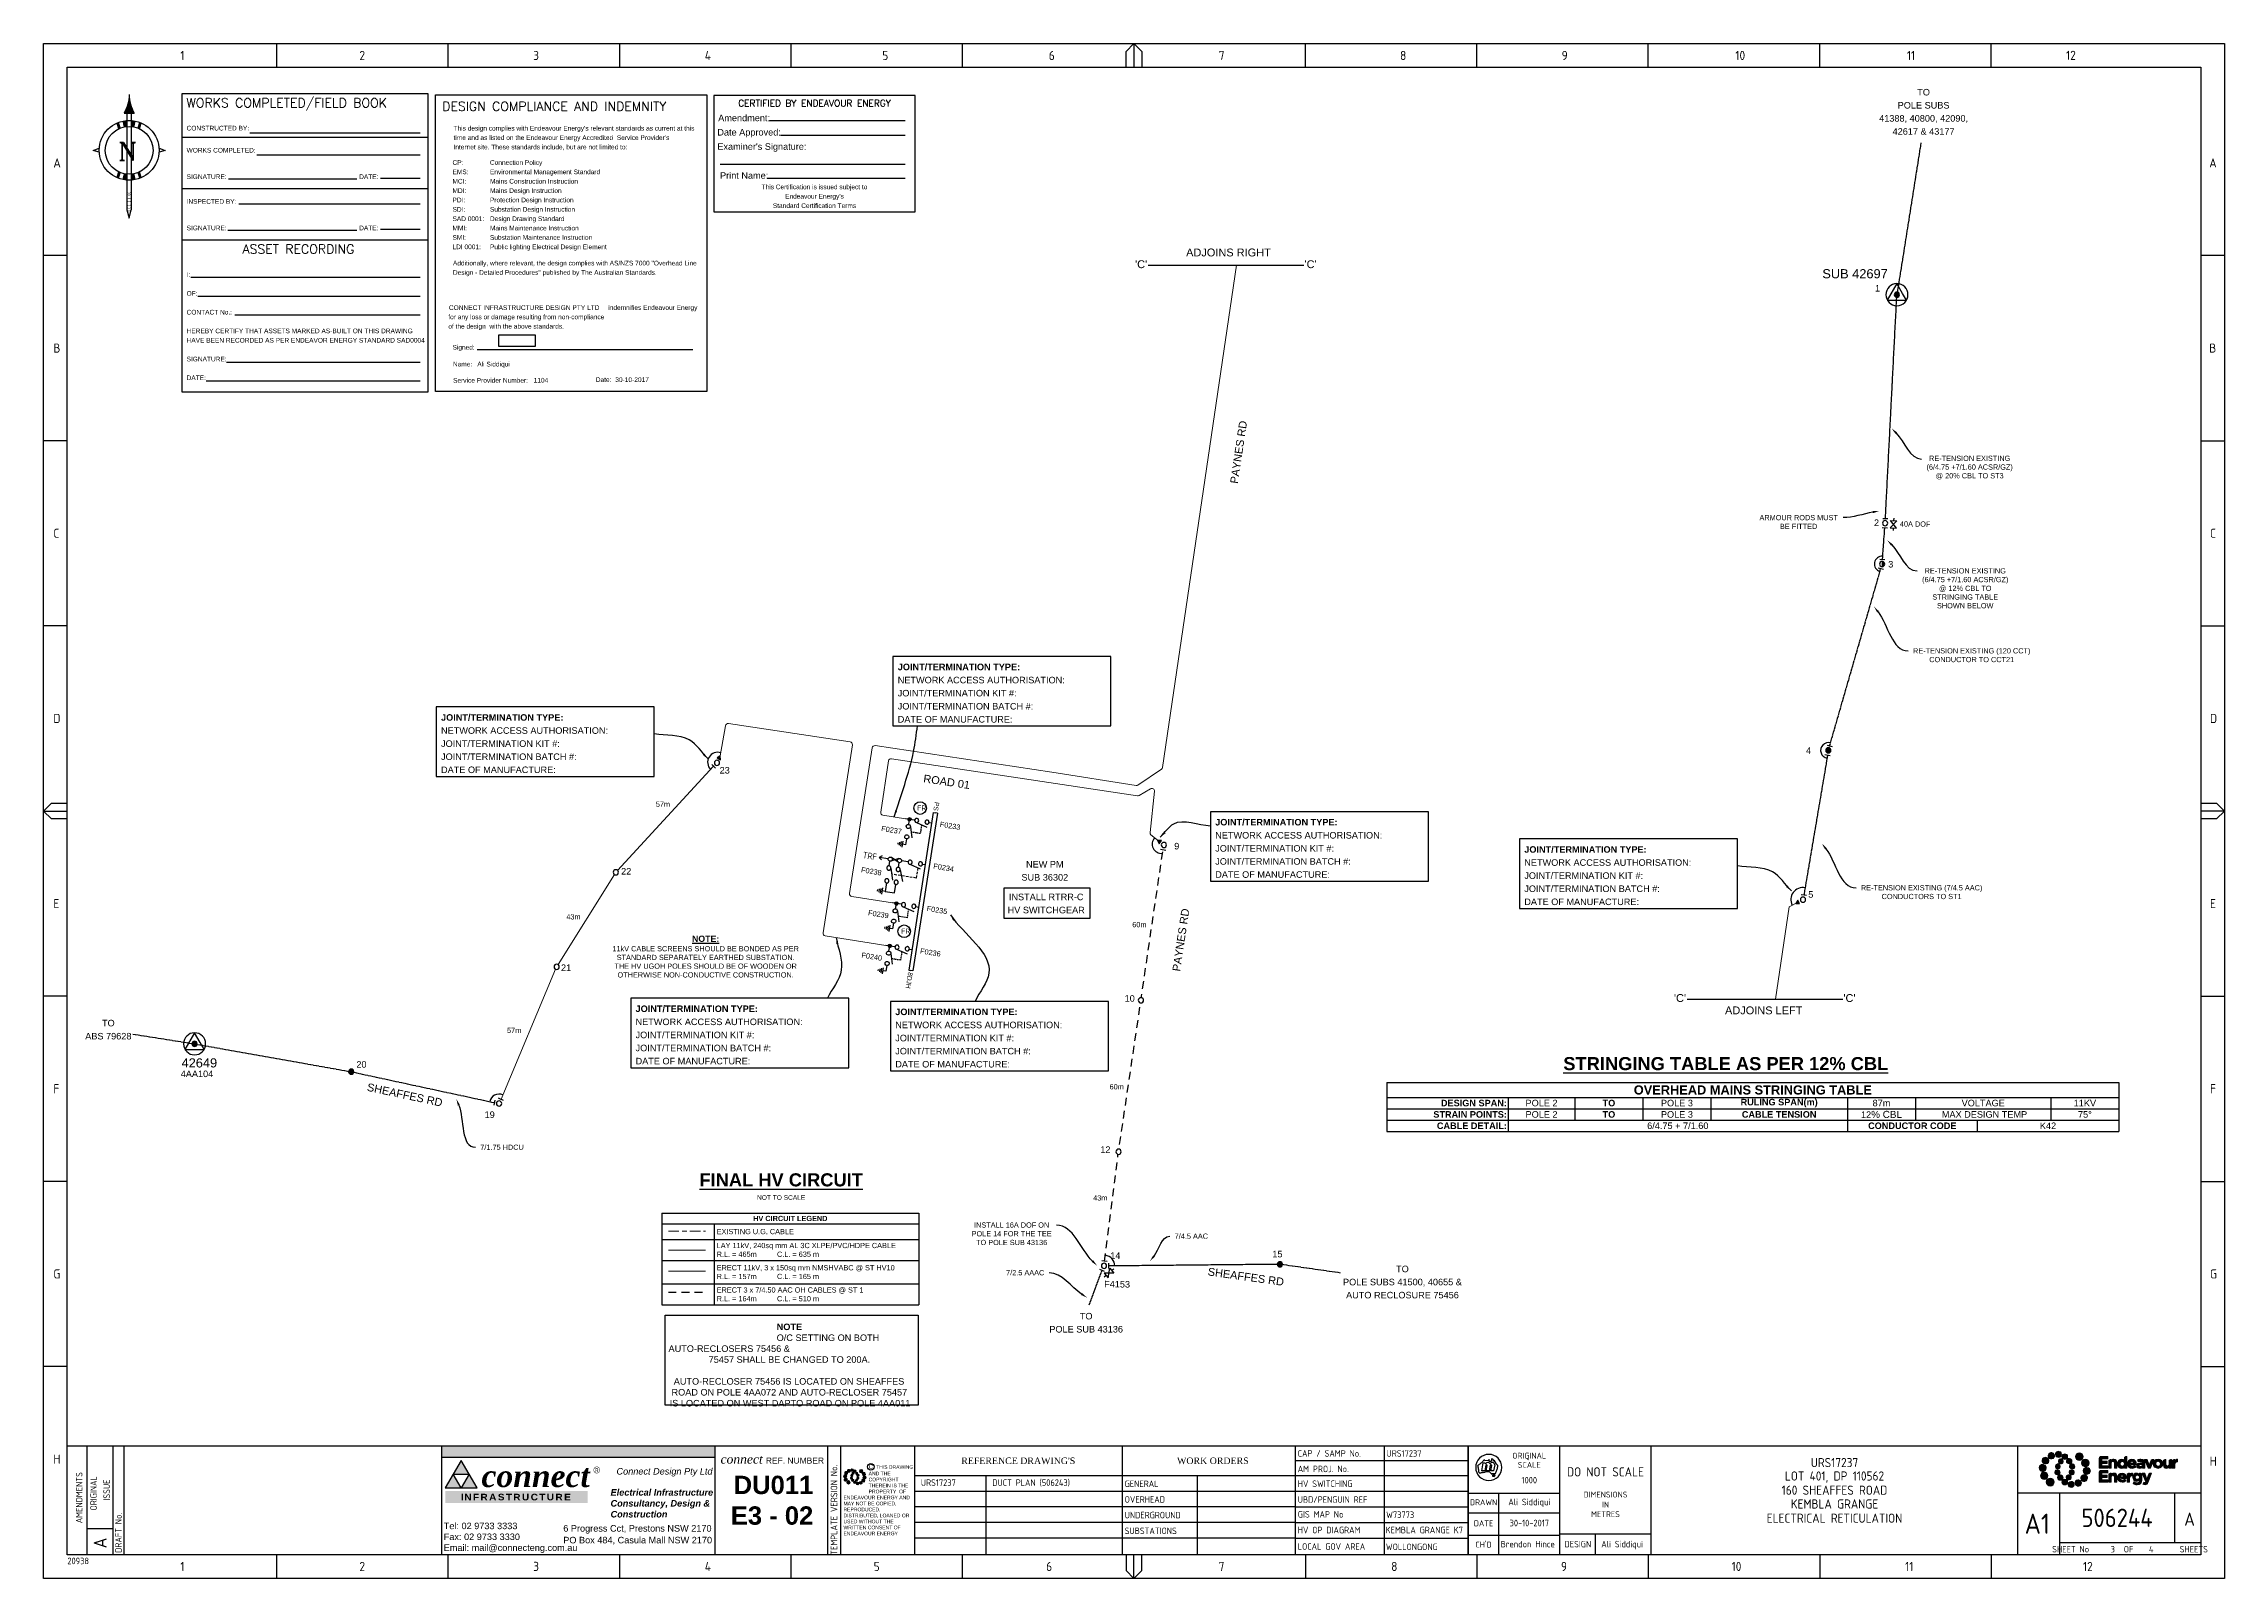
# Paper-space layout 'SHEET 3' of a CAD drawing. Header units: metres, sheet in millimetres. Extents: x -19 to 814, y -3 to 583.
import ezdxf
from ezdxf import colors
from ezdxf.entities.mleader import LeaderData, LeaderLine
from ezdxf.enums import TextEntityAlignment as Align
from ezdxf.math import Vec2, Vec3

# ---------------------------------------------------------------- set-up
doc = ezdxf.new("R2010")
doc.units = ezdxf.units.M
for name, pattern in [('A', [0]), ('Cable Exist OH', [1, 1, 0]), ('Cable Exist UG', [8.2, 4, -1.2, 1.8, -1.2]), ('CENTERX2', [4, 2.5, -0.5, 0.5, -0.5]), ('Dash', [5, 3, -2]), ('DASHED', [0.75, 0.5, -0.25]), ('IE Trench LV', [6.5, 5, -1.5])]:
    doc.linetypes.add(name, pattern=pattern)
for name, color, linetype in [('_User Miscellaneous1', 7, 'Continuous'), ('_User_HV_Exist', 7, 'Continuous'), ('_User_LV_Exist', 7, 'Continuous'), ('BASE_SHEET', 7, 'Continuous'), ('Equip_HV_NEW', 7, 'Continuous'), ('Equip_SP_HV_NEW', 7, 'Continuous'), ('Mains_HV_EXT', 7, 'Continuous'), ('Mains_HV_MOD', 3, 'Continuous'), ('Mains_HV_NEW_Hardwired', 7, 'Continuous'), ('Mains_HV_NEW_U72', 7, 'Continuous'), ('Notes', 7, 'Continuous'), ('OH_Details_SP_MISC', 7, 'Continuous'), ('Sub_SP_TR_HV_LV_EXT', 7, 'Continuous'), ('SupportsOH_SP_TR_HV_LV_SL_EXT', 7, 'Continuous'), ('SupportsOH_SP_TR_HV_LV_SL_NEW', 7, 'Continuous')]:
    doc.layers.add(name, color=color, linetype=linetype)
doc.layers.add('Cadastre Roads_SP_EXT', color=9, linetype='Continuous', lineweight=5)
doc.styles.add('AR09pt', font='arial.ttf', dxfattribs={"height": 2.3115})
doc.styles.add('ARIAL', font='arial.ttf', dxfattribs={"height": 2})
doc.styles.add('ARIALBOLD', font='arialbd.ttf')
doc.styles.add('Elec', font='romand__.ttf')
doc.styles.add('iecARIAL', font='arial.ttf', dxfattribs={"height": 2})
doc.styles.add('iecISOCP', font='isocp.shx')
doc.styles.add('iecTimesNewRoman', font='times.ttf')
doc.styles.add('IESYMBOL1', font='isocp.shx')
doc.styles.add('POLE_LABEL', font='arial.ttf')
doc.styles.add('Roman', font='romant.shx')
doc.styles.get("Standard").update_dxf_attribs({"font": 'arial.ttf'})
doc.styles.add('SWG_LABEL', font='arial.ttf')
doc.styles.add('SWITCH_LABEL', font='arial.ttf', dxfattribs={"height": 2.5})
doc.styles.add('TNRI14pt', font='timesi.ttf', dxfattribs={"height": 3.4292})
doc.linetypes.add('Cable 1', pattern='A,7,-3,["//",Standard,S=1.5,R=0,X=-2.1,Y=-0.7],-0.001', length=10.001)
doc.linetypes.add('Cable G', pattern='A,6,-0.5,["G",Standard,S=1.7,R=0,X=0.3,Y=-0.8],-2.8', length=9.3)
doc.linetypes.add('Cable New UG', pattern='A,7,-0.25,["x",Standard,S=2,R=0,X=0.2,Y=-0.8],-2.1', length=9.35)
doc.linetypes.add('IE Trench HV', pattern='A,7,-0.2,["/",Standard,S=3,R=0,X=0.6,Y=-1.4],-2.5', length=9.7)
doc.dimstyles.get("Standard").update_dxf_attribs({"dimtxt": 0.18, "dimasz": 0.18, "dimexe": 0.18, "dimexo": 0.0625, "dimgap": 0.09, "dimtad": 0, "dimtih": 1, "dimtoh": 1, "dimdec": 4, "dimzin": 0, "dimdsep": 46, "dimtxsty": 'Standard', "dimcen": 0.09, "dimadec": 0, "dimazin": 0, "dimtfac": 1, "dimtdec": 4, "dimtofl": 0, "dimtmove": 0, "dimatfit": 3, "dimfxl": 1, "dimtolj": 1, "dimtzin": 0, "dimarcsym": 0})
picture_1 = doc.add_image_def('image1.jpg', size_in_pixel=(298, 96))

psp = doc.layouts.new('SHEET 3')

# ---------------------------------------------------------------- texts
at = {"layer": 'Cadastre Roads_SP_EXT'}
for s, rotation, p in [('PAYNES RD', 81.47005, (436.99, 415.12)), ('ROAD 01', 351.67063, (316.67, 301.19)), ('PAYNES RD', 81.47005, (414.92, 228.76)), ('SHEAFFES RD', 347.93033, (104.02, 183.35)), ('SHEAFFES RD', 352.06793, (425.36, 112.8))]:
    psp.add_text(s, height=3, rotation=rotation, dxfattribs=at).set_placement(p)
at = {"layer": 'Notes', "linetype": 'CENTERX2', "style": 'IESYMBOL1'}
psp.add_text('TRF', height=2.5, rotation=351.12523, dxfattribs=at).set_placement((296.38, 273.02), align=Align.MIDDLE_CENTER)
at = {"layer": 'Notes', "color": 7, "lineweight": -3, "char_height": 2.5, "attachment_point": 5, "line_spacing_factor": 1.2}
for s, insert, width in [('TO\\PPOLE SUBS\\P41388, 40800, 42090, 42617 & 43177', (699.07, 557.34), 38.1911), ('NEW PM\\PSUB 36302', (363.25, 267.33), 23.7574), ('INSTALL RTRR-C\\PHV SWITCHGEAR', (363.78, 254.85), 33.0549), ('TO\\PABS 79628', (5.38, 206.65), 28.0161), ('TO\\PPOLE SUBS 41500, 40655 &\\PAUTO RECLOSURE 75456', (499.92, 110.21), 47.8309), ('TO\\PPOLE SUB 43136', (379.05, 94.67), 28.0161)]:
    psp.add_mtext(s, dxfattribs=dict(at, insert=insert, width=width))
at = {"layer": 'Notes'}
for s, width, insert, char_height, attachment_point in [("'C'", 3.868, (397.74, 500.63), 3, 1), ('ADJOINS RIGHT', 32.3117, (417.25, 505.11), 3, 1), ("'C'", 3.868, (462.5, 500.63), 3, 1), ("'C'", 3.868, (603.67, 220.24), 3, 1), ("'C'", 3.868, (668.43, 220.24), 3, 1), ('ADJOINS LEFT', 32.3117, (623.18, 215.52), 3, 1), ('{\\fArial|b1|i0|c0|p34;\\LFINAL HV CIRCUIT\\P\\fArial|b0|i0|c0|p34;\\H0.36x;\\lNOT TO SCALE}', 63.9007, (262.49, 146.69), 5, 5)]:
    psp.add_mtext_dynamic_manual_height_columns(s, width=width, gutter_width=4, heights=[0], dxfattribs=dict(at, insert=insert, char_height=char_height, attachment_point=attachment_point))
at = {"layer": 'Notes', "char_height": 2.5, "attachment_point": 4, "line_spacing_factor": 1.2}
for insert in [(307.05, 335.22), (132.52, 315.93), (428.37, 275.91), (546.48, 265.49), (206.86, 204.63), (306.1, 203.44)]:
    psp.add_mtext('{\\fArial|b1|i0|c0|p34;JOINT/TERMINATION TYPE:\\P}NETWORK ACCESS AUTHORISATION:\\PJOINT/TERMINATION KIT #:\\PJOINT/TERMINATION BATCH #:\\PDATE OF MANUFACTURE:', dxfattribs=dict(at, insert=insert))
at = {"layer": 'Notes', "char_height": 2, "width": 5.2751, "attachment_point": 2}
for s, insert in [('57m', (217.31, 293.8)), ('43m', (183.12, 250.76)), ('60m', (399.39, 247.79)), ('57m', (160.46, 207.41)), ('60m', (390.72, 185.85)), ('43m', (384.45, 143.38))]:
    psp.add_mtext(s, dxfattribs=dict(at, insert=insert))
at = {"layer": 'Notes', "char_height": 2, "attachment_point": 1, "rotation": 350.83439}
for s, insert in [('F0237', (300.93, 284.57)), ('F0233', (323.33, 286.17)), ('F0238', (293.23, 268.78)), ('F0234', (320.83, 270.21)), ('F0239', (295.92, 252.4)), ('F0235', (318.32, 254)), ('F0240', (293.39, 236.19)), ('F0236', (315.79, 237.78))]:
    psp.add_mtext_dynamic_manual_height_columns(s, width=9.3382, gutter_width=4, heights=[0], dxfattribs=dict(at, insert=insert))
at = {"layer": 'Notes', "linetype": 'Cable G', "insert": (623.48, 193.65), "char_height": 5, "attachment_point": 5}
psp.add_mtext_dynamic_manual_height_columns('{\\fArial|b1|i0|c0|p34;\\LSTRINGING TABLE AS PER 12% CBL}', width=144.6753, gutter_width=4, heights=[0], dxfattribs=at)
at = {"layer": 'Notes', "insert": (219.45, 94.36), "char_height": 2.5, "attachment_point": 1, "style": 'iecARIAL'}
psp.add_mtext_dynamic_manual_height_columns('\\pi41.333;{\\fArial|b1|i0|c0|p34;\\C1;NOTE\\fArial|b0|i0|c0|p34;\\P\\pi2.8142;}O/C SETTING ON BOTH AUTO-RECLOSERS 75456 & \\P\\pi15.337;75457 SHALL BE CHANGED TO 200A.\\P\\pi45.967;\\P\\pi2.0025;AUTO-RECLOSER 75456 IS LOCATED ON SHEAFFES \\P\\pi1.1533;ROAD ON POLE 4AA072 AND AUTO-RECLOSER 75457 \\P\\pi0.45493;IS LOCATED ON WEST DAPTO ROAD ON POLE 4AA011', width=91.9347, gutter_width=10, heights=[0], dxfattribs=at)
at = {"layer": 'Notes', "style": 'ARIAL'}
psp.add_attdef('PS', text='PS', height=1.8, rotation=261.14268, dxfattribs=at).set_placement((321.54, 290.3), align=Align.MIDDLE_RIGHT)
psp.add_attdef('8DJH', text='8DJ10', height=1.8, rotation=261.14268, dxfattribs=at).set_placement((311.92, 228.57), align=Align.MIDDLE_LEFT)

# ---------------------------------------------------------------- blocks, each defined once
blk = doc.blocks.new('EE_LOGO_SMALL')
at = {"layer": 'Notes'}
h = blk.add_hatch(color=256, dxfattribs=at)
edge = h.paths.add_edge_path()
edge.add_spline(control_points=[(-8.4, 2), (-9.2, 2), (-9.8, 1.4), (-9.8, 0.7), (-9.9, -0.1), (-9.3, -0.7), (-8.6, -0.8), (-7.8, -0.8), (-7.2, -0.2), (-7.1, 0.5), (-7.1, 1.3), (-7.7, 1.9), (-8.4, 2)], knot_values=[0, 0, 0, 0, 1, 1, 1, 2, 2, 2, 3, 3, 3, 4, 4, 4, 4], degree=3, periodic=0)
h = blk.add_hatch(color=256, dxfattribs=at)
edge = h.paths.add_edge_path()
edge.add_spline(control_points=[(-6.8, 4.5), (-7.4, 4.8), (-8.2, 4.6), (-8.6, 4), (-8.9, 3.4), (-8.7, 2.6), (-8.1, 2.2), (-7.5, 1.9), (-6.7, 2.1), (-6.3, 2.7), (-6, 3.3), (-6.2, 4.1), (-6.8, 4.5)], knot_values=[0, 0, 0, 0, 1, 1, 1, 2, 2, 2, 3, 3, 3, 4, 4, 4, 4], degree=3, periodic=0)
h = blk.add_hatch(color=256, dxfattribs=at)
edge = h.paths.add_edge_path()
edge.add_spline(control_points=[(-4.2, 5.9), (-4.6, 6.5), (-5.3, 6.6), (-5.9, 6.3), (-6.4, 5.9), (-6.6, 5.1), (-6.2, 4.6), (-5.9, 4), (-5.1, 3.8), (-4.6, 4.2), (-4, 4.6), (-3.8, 5.3), (-4.2, 5.9)], knot_values=[0, 0, 0, 0, 1, 1, 1, 2, 2, 2, 3, 3, 3, 4, 4, 4, 4], degree=3, periodic=0)
h = blk.add_hatch(color=256, dxfattribs=at)
edge = h.paths.add_edge_path()
edge.add_spline(control_points=[(-1.3, 5.9), (-1.4, 6.5), (-2, 7), (-2.6, 6.9), (-3.3, 6.9), (-3.7, 6.3), (-3.7, 5.6), (-3.6, 5), (-3, 4.5), (-2.4, 4.6), (-1.7, 4.7), (-1.3, 5.2), (-1.3, 5.9)], knot_values=[0, 0, 0, 0, 1, 1, 1, 2, 2, 2, 3, 3, 3, 4, 4, 4, 4], degree=3, periodic=0)
h = blk.add_hatch(color=256, dxfattribs=at)
edge = h.paths.add_edge_path()
edge.add_spline(control_points=[(-2.5, 2.1), (-3, 2.2), (-3.5, 1.9), (-3.6, 1.3), (-3.7, 0.8), (-3.4, 0.3), (-2.9, 0.2), (-2.4, 0.1), (-1.9, 0.4), (-1.8, 0.9), (-1.7, 1.5), (-2, 2), (-2.5, 2.1)], knot_values=[0, 0, 0, 0, 1, 1, 1, 2, 2, 2, 3, 3, 3, 4, 4, 4, 4], degree=3, periodic=0)
h = blk.add_hatch(color=256, dxfattribs=at)
edge = h.paths.add_edge_path()
edge.add_spline(control_points=[(1, 4.9), (1, 4.3), (0.5, 3.8), (-0.1, 3.8), (-0.7, 3.8), (-1.2, 4.3), (-1.2, 4.9), (-1.2, 5.5), (-0.7, 6), (-0.1, 6), (0.5, 6), (1, 5.5), (1, 4.9)], knot_values=[0, 0, 0, 0, 1, 1, 1, 2, 2, 2, 3, 3, 3, 4, 4, 4, 4], degree=3, periodic=0)
edge = h.paths.add_edge_path()
edge.add_spline(control_points=[(-1.4, 4), (-1.9, 4.1), (-2.4, 3.8), (-2.5, 3.3), (-2.6, 2.7), (-2.3, 2.2), (-1.8, 2.1), (-1.3, 2), (-0.7, 2.3), (-0.6, 2.9), (-0.5, 3.4), (-0.9, 3.9), (-1.4, 4)], knot_values=[0, 0, 0, 0, 1, 1, 1, 2, 2, 2, 3, 3, 3, 4, 4, 4, 4], degree=3, periodic=0)
h = blk.add_hatch(color=256, dxfattribs=at)
edge = h.paths.add_edge_path()
edge.add_spline(control_points=[(2.3, 2.4), (2.8, 2.8), (2.8, 3.4), (2.4, 3.9), (2, 4.3), (1.4, 4.3), (0.9, 3.9), (0.5, 3.6), (0.5, 2.9), (0.9, 2.5), (1.2, 2), (1.9, 2), (2.3, 2.4)], knot_values=[0, 0, 0, 0, 1, 1, 1, 2, 2, 2, 3, 3, 3, 4, 4, 4, 4], degree=3, periodic=0)
edge = h.paths.add_edge_path()
edge.add_spline(control_points=[(1, 4.9), (1, 4.3), (0.5, 3.8), (-0.1, 3.8), (-0.7, 3.8), (-1.2, 4.3), (-1.2, 4.9), (-1.2, 5.5), (-0.7, 6), (-0.1, 6), (0.5, 6), (1, 5.5), (1, 4.9)], knot_values=[0, 0, 0, 0, 1, 1, 1, 2, 2, 2, 3, 3, 3, 4, 4, 4, 4], degree=3, periodic=0)
h = blk.add_hatch(color=256, dxfattribs=at)
edge = h.paths.add_edge_path()
edge.add_spline(control_points=[(1, 4.9), (1, 4.3), (0.5, 3.8), (-0.1, 3.8), (-0.7, 3.8), (-1.2, 4.3), (-1.2, 4.9), (-1.2, 5.5), (-0.7, 6), (-0.1, 6), (0.5, 6), (1, 5.5), (1, 4.9)], knot_values=[0, 0, 0, 0, 1, 1, 1, 2, 2, 2, 3, 3, 3, 4, 4, 4, 4], degree=3, periodic=0)
edge = h.paths.add_edge_path(flags=16)
edge.add_spline(control_points=[(1, 4.9), (1, 4.3), (0.5, 3.8), (-0.1, 3.8), (-0.7, 3.8), (-1.2, 4.3), (-1.2, 4.9), (-1.2, 5.5), (-0.7, 6), (-0.1, 6), (0.5, 6), (1, 5.5), (1, 4.9)], knot_values=[0, 0, 0, 0, 1, 1, 1, 2, 2, 2, 3, 3, 3, 4, 4, 4, 4], degree=3, periodic=0)
h = blk.add_hatch(color=256, dxfattribs=at)
edge = h.paths.add_edge_path()
edge.add_spline(control_points=[(3, 0.2), (3.5, 0.3), (3.8, 0.9), (3.7, 1.4), (3.6, 1.9), (3, 2.3), (2.5, 2.1), (1.9, 2), (1.6, 1.4), (1.8, 0.9), (1.9, 0.4), (2.5, 0.1), (3, 0.2)], knot_values=[0, 0, 0, 0, 1, 1, 1, 2, 2, 2, 3, 3, 3, 4, 4, 4, 4], degree=3, periodic=0)
h = blk.add_hatch(color=256, dxfattribs=at)
edge = h.paths.add_edge_path()
edge.add_spline(control_points=[(7, 4.9), (7, 4), (6.3, 3.4), (5.5, 3.4), (4.6, 3.4), (4, 4), (4, 4.9), (4, 5.7), (4.6, 6.4), (5.5, 6.4), (6.3, 6.4), (7, 5.7), (7, 4.9)], knot_values=[0, 0, 0, 0, 1, 1, 1, 2, 2, 2, 3, 3, 3, 4, 4, 4, 4], degree=3, periodic=0)
h = blk.add_hatch(color=256, dxfattribs=at)
edge = h.paths.add_edge_path()
edge.add_spline(control_points=[(8.4, 1.1), (9.1, 1.5), (9.4, 2.3), (9.1, 3), (8.8, 3.7), (7.9, 4.1), (7.2, 3.8), (6.5, 3.4), (6.2, 2.6), (6.5, 1.9), (6.8, 1.2), (7.7, 0.8), (8.4, 1.1)], knot_values=[0, 0, 0, 0, 1, 1, 1, 2, 2, 2, 3, 3, 3, 4, 4, 4, 4], degree=3, periodic=0)
h = blk.add_hatch(color=256, dxfattribs=at)
edge = h.paths.add_edge_path()
edge.add_spline(control_points=[(8.3, -1.9), (9, -1.9), (9.7, -1.4), (9.7, -0.6), (9.7, 0.1), (9.2, 0.8), (8.4, 0.8), (7.7, 0.8), (7, 0.3), (7, -0.5), (6.9, -1.2), (7.5, -1.9), (8.3, -1.9)], knot_values=[0, 0, 0, 0, 1, 1, 1, 2, 2, 2, 3, 3, 3, 4, 4, 4, 4], degree=3, periodic=0)
h = blk.add_hatch(color=256, dxfattribs=at)
edge = h.paths.add_edge_path()
edge.add_spline(control_points=[(-8.5, -1.1), (-9.2, -1.4), (-9.6, -2.3), (-9.3, -3), (-8.9, -3.7), (-8.1, -4), (-7.4, -3.7), (-6.7, -3.4), (-6.3, -2.5), (-6.6, -1.8), (-7, -1.1), (-7.8, -0.8), (-8.5, -1.1)], knot_values=[0, 0, 0, 0, 1, 1, 1, 2, 2, 2, 3, 3, 3, 4, 4, 4, 4], degree=3, periodic=0)
h = blk.add_hatch(color=256, dxfattribs=at)
edge = h.paths.add_edge_path()
edge.add_spline(control_points=[(-7.1, -4.8), (-7.1, -4), (-6.5, -3.3), (-5.6, -3.3), (-4.8, -3.3), (-4.1, -4), (-4.1, -4.8), (-4.1, -5.7), (-4.8, -6.3), (-5.6, -6.3), (-6.5, -6.3), (-7.1, -5.7), (-7.1, -4.8)], knot_values=[0, 0, 0, 0, 1, 1, 1, 2, 2, 2, 3, 3, 3, 4, 4, 4, 4], degree=3, periodic=0)
h = blk.add_hatch(color=256, dxfattribs=at)
edge = h.paths.add_edge_path()
edge.add_spline(control_points=[(-3.1, -0.2), (-3.7, -0.3), (-4, -0.8), (-3.8, -1.4), (-3.7, -1.9), (-3.2, -2.2), (-2.6, -2.1), (-2.1, -1.9), (-1.8, -1.4), (-1.9, -0.9), (-2.1, -0.3), (-2.6, 0), (-3.1, -0.2)], knot_values=[0, 0, 0, 0, 1, 1, 1, 2, 2, 2, 3, 3, 3, 4, 4, 4, 4], degree=3, periodic=0)
h = blk.add_hatch(color=256, dxfattribs=at)
edge = h.paths.add_edge_path()
edge.add_spline(control_points=[(-2.5, -2.3), (-2.9, -2.7), (-3, -3.4), (-2.6, -3.8), (-2.2, -4.2), (-1.5, -4.3), (-1.1, -3.9), (-0.7, -3.5), (-0.6, -2.8), (-1, -2.4), (-1.4, -2), (-2, -1.9), (-2.5, -2.3)], knot_values=[0, 0, 0, 0, 1, 1, 1, 2, 2, 2, 3, 3, 3, 4, 4, 4, 4], degree=3, periodic=0)
h = blk.add_hatch(color=256, dxfattribs=at)
edge = h.paths.add_edge_path()
edge.add_spline(control_points=[(-1.2, -4.8), (-1.2, -4.2), (-0.7, -3.7), (-0.1, -3.7), (0.5, -3.7), (1, -4.2), (1, -4.8), (1, -5.4), (0.5, -5.9), (-0.1, -5.9), (-0.7, -5.9), (-1.2, -5.4), (-1.2, -4.8)], knot_values=[0, 0, 0, 0, 1, 1, 1, 2, 2, 2, 3, 3, 3, 4, 4, 4, 4], degree=3, periodic=0)
h = blk.add_hatch(color=256, dxfattribs=at)
edge = h.paths.add_edge_path()
edge.add_spline(control_points=[(1.2, -3.9), (1.7, -4.1), (2.2, -3.7), (2.3, -3.2), (2.5, -2.7), (2.1, -2.2), (1.6, -2.1), (1.1, -2), (0.6, -2.3), (0.5, -2.8), (0.4, -3.3), (0.7, -3.8), (1.2, -3.9)], knot_values=[0, 0, 0, 0, 1, 1, 1, 2, 2, 2, 3, 3, 3, 4, 4, 4, 4], degree=3, periodic=0)
h = blk.add_hatch(color=256, dxfattribs=at)
edge = h.paths.add_edge_path()
edge.add_spline(control_points=[(1.2, -5.8), (1.3, -6.5), (1.8, -6.9), (2.5, -6.9), (3.1, -6.8), (3.6, -6.2), (3.5, -5.6), (3.4, -5), (2.9, -4.5), (2.2, -4.6), (1.6, -4.6), (1.1, -5.2), (1.2, -5.8)], knot_values=[0, 0, 0, 0, 1, 1, 1, 2, 2, 2, 3, 3, 3, 4, 4, 4, 4], degree=3, periodic=0)
h = blk.add_hatch(color=256, dxfattribs=at)
edge = h.paths.add_edge_path()
edge.add_spline(control_points=[(2.4, -2), (2.9, -2.1), (3.4, -1.8), (3.5, -1.3), (3.6, -0.8), (3.3, -0.3), (2.8, -0.2), (2.2, -0.1), (1.7, -0.4), (1.6, -0.9), (1.5, -1.4), (1.8, -1.9), (2.4, -2)], knot_values=[0, 0, 0, 0, 1, 1, 1, 2, 2, 2, 3, 3, 3, 4, 4, 4, 4], degree=3, periodic=0)
h = blk.add_hatch(color=256, dxfattribs=at)
edge = h.paths.add_edge_path()
edge.add_spline(control_points=[(4, -5.8), (4.4, -6.4), (5.2, -6.6), (5.7, -6.2), (6.3, -5.8), (6.5, -5.1), (6.1, -4.5), (5.7, -4), (5, -3.8), (4.4, -4.2), (3.8, -4.5), (3.7, -5.3), (4, -5.8)], knot_values=[0, 0, 0, 0, 1, 1, 1, 2, 2, 2, 3, 3, 3, 4, 4, 4, 4], degree=3, periodic=0)
h = blk.add_hatch(color=256, dxfattribs=at)
edge = h.paths.add_edge_path()
edge.add_spline(control_points=[(6.7, -4.4), (7.3, -4.8), (8.1, -4.6), (8.4, -4), (8.8, -3.3), (8.6, -2.6), (8, -2.2), (7.3, -1.8), (6.6, -2.1), (6.2, -2.7), (5.8, -3.3), (6, -4.1), (6.7, -4.4)], knot_values=[0, 0, 0, 0, 1, 1, 1, 2, 2, 2, 3, 3, 3, 4, 4, 4, 4], degree=3, periodic=0)
at = {"layer": 'Notes', "lineweight": 0}
for points in [[(1.8, 2.1), (1.8, 2.1)], [(-2, -2.1), (-2, -2.1)]]:
    blk.add_lwpolyline(points, dxfattribs=at)
for points in [[(-8.4, 2), (-9.2, 2), (-9.8, 1.4), (-9.8, 0.7), (-9.9, -0.1), (-9.3, -0.7), (-8.6, -0.8), (-7.8, -0.8), (-7.2, -0.2), (-7.1, 0.5), (-7.1, 1.3), (-7.7, 1.9), (-8.4, 2)], [(-6.8, 4.5), (-7.4, 4.8), (-8.2, 4.6), (-8.6, 4), (-8.9, 3.4), (-8.7, 2.6), (-8.1, 2.2), (-7.5, 1.9), (-6.7, 2.1), (-6.3, 2.7), (-6, 3.3), (-6.2, 4.1), (-6.8, 4.5)], [(-4.2, 5.9), (-4.6, 6.5), (-5.3, 6.6), (-5.9, 6.3), (-6.4, 5.9), (-6.6, 5.1), (-6.2, 4.6), (-5.9, 4), (-5.1, 3.8), (-4.6, 4.2), (-4, 4.6), (-3.8, 5.3), (-4.2, 5.9)], [(-1.3, 5.9), (-1.4, 6.5), (-2, 7), (-2.6, 6.9), (-3.3, 6.9), (-3.7, 6.3), (-3.7, 5.6), (-3.6, 5), (-3, 4.5), (-2.4, 4.6), (-1.7, 4.7), (-1.3, 5.2), (-1.3, 5.9)], [(-2.5, 2.1), (-3, 2.2), (-3.5, 1.9), (-3.6, 1.3), (-3.7, 0.8), (-3.4, 0.3), (-2.9, 0.2), (-2.4, 0.1), (-1.9, 0.4), (-1.8, 0.9), (-1.7, 1.5), (-2, 2), (-2.5, 2.1)], [(-1.4, 4), (-1.9, 4.1), (-2.4, 3.8), (-2.5, 3.3), (-2.6, 2.7), (-2.3, 2.2), (-1.8, 2.1), (-1.3, 2), (-0.7, 2.3), (-0.6, 2.9), (-0.5, 3.4), (-0.9, 3.9), (-1.4, 4)], [(1, 4.9), (1, 4.3), (0.5, 3.8), (-0.1, 3.8), (-0.7, 3.8), (-1.2, 4.3), (-1.2, 4.9), (-1.2, 5.5), (-0.7, 6), (-0.1, 6), (0.5, 6), (1, 5.5), (1, 4.9)], [(1, 4.9), (1, 4.3), (0.5, 3.8), (-0.1, 3.8), (-0.7, 3.8), (-1.2, 4.3), (-1.2, 4.9), (-1.2, 5.5), (-0.7, 6), (-0.1, 6), (0.5, 6), (1, 5.5), (1, 4.9)], [(2.3, 2.4), (2.8, 2.8), (2.8, 3.4), (2.4, 3.9), (2, 4.3), (1.4, 4.3), (0.9, 3.9), (0.5, 3.6), (0.5, 2.9), (0.9, 2.5), (1.2, 2), (1.9, 2), (2.3, 2.4)], [(3, 0.2), (3.5, 0.3), (3.8, 0.9), (3.7, 1.4), (3.6, 1.9), (3, 2.3), (2.5, 2.1), (1.9, 2), (1.6, 1.4), (1.8, 0.9), (1.9, 0.4), (2.5, 0.1), (3, 0.2)], [(7, 4.9), (7, 4), (6.3, 3.4), (5.5, 3.4), (4.6, 3.4), (4, 4), (4, 4.9), (4, 5.7), (4.6, 6.4), (5.5, 6.4), (6.3, 6.4), (7, 5.7), (7, 4.9)], [(8.4, 1.1), (9.1, 1.5), (9.4, 2.3), (9.1, 3), (8.8, 3.7), (7.9, 4.1), (7.2, 3.8), (6.5, 3.4), (6.2, 2.6), (6.5, 1.9), (6.8, 1.2), (7.7, 0.8), (8.4, 1.1)], [(8.3, -1.9), (9, -1.9), (9.7, -1.4), (9.7, -0.6), (9.7, 0.1), (9.2, 0.8), (8.4, 0.8), (7.7, 0.8), (7, 0.3), (7, -0.5), (6.9, -1.2), (7.5, -1.9), (8.3, -1.9)], [(-8.5, -1.1), (-9.2, -1.4), (-9.6, -2.3), (-9.3, -3), (-8.9, -3.7), (-8.1, -4), (-7.4, -3.7), (-6.7, -3.4), (-6.3, -2.5), (-6.6, -1.8), (-7, -1.1), (-7.8, -0.8), (-8.5, -1.1)], [(-7.1, -4.8), (-7.1, -4), (-6.5, -3.3), (-5.6, -3.3), (-4.8, -3.3), (-4.1, -4), (-4.1, -4.8), (-4.1, -5.7), (-4.8, -6.3), (-5.6, -6.3), (-6.5, -6.3), (-7.1, -5.7), (-7.1, -4.8)], [(-3.1, -0.2), (-3.7, -0.3), (-4, -0.8), (-3.8, -1.4), (-3.7, -1.9), (-3.2, -2.2), (-2.6, -2.1), (-2.1, -1.9), (-1.8, -1.4), (-1.9, -0.9), (-2.1, -0.3), (-2.6, 0), (-3.1, -0.2)], [(-2.5, -2.3), (-2.9, -2.7), (-3, -3.4), (-2.6, -3.8), (-2.2, -4.2), (-1.5, -4.3), (-1.1, -3.9), (-0.7, -3.5), (-0.6, -2.8), (-1, -2.4), (-1.4, -2), (-2, -1.9), (-2.5, -2.3)], [(-1.2, -4.8), (-1.2, -4.2), (-0.7, -3.7), (-0.1, -3.7), (0.5, -3.7), (1, -4.2), (1, -4.8), (1, -5.4), (0.5, -5.9), (-0.1, -5.9), (-0.7, -5.9), (-1.2, -5.4), (-1.2, -4.8)], [(1.2, -3.9), (1.7, -4.1), (2.2, -3.7), (2.3, -3.2), (2.5, -2.7), (2.1, -2.2), (1.6, -2.1), (1.1, -2), (0.6, -2.3), (0.5, -2.8), (0.4, -3.3), (0.7, -3.8), (1.2, -3.9)], [(1.2, -5.8), (1.3, -6.5), (1.8, -6.9), (2.5, -6.9), (3.1, -6.8), (3.6, -6.2), (3.5, -5.6), (3.4, -5), (2.9, -4.5), (2.2, -4.6), (1.6, -4.6), (1.1, -5.2), (1.2, -5.8)], [(2.4, -2), (2.9, -2.1), (3.4, -1.8), (3.5, -1.3), (3.6, -0.8), (3.3, -0.3), (2.8, -0.2), (2.2, -0.1), (1.7, -0.4), (1.6, -0.9), (1.5, -1.4), (1.8, -1.9), (2.4, -2)], [(4, -5.8), (4.4, -6.4), (5.2, -6.6), (5.7, -6.2), (6.3, -5.8), (6.5, -5.1), (6.1, -4.5), (5.7, -4), (5, -3.8), (4.4, -4.2), (3.8, -4.5), (3.7, -5.3), (4, -5.8)], [(6.7, -4.4), (7.3, -4.8), (8.1, -4.6), (8.4, -4), (8.8, -3.3), (8.6, -2.6), (8, -2.2), (7.3, -1.8), (6.6, -2.1), (6.2, -2.7), (5.8, -3.3), (6, -4.1), (6.7, -4.4)]]:
    blk.add_open_spline(points, degree=3, knots=[0, 0, 0, 0, 1, 1, 1, 2, 2, 2, 3, 3, 3, 4, 4, 4, 4], dxfattribs=at)
blk = doc.blocks.new('EE_COPYRIGHT_A1')
at = {"layer": 'Notes'}
blk.add_circle((9.53, -0.82), 1.15, dxfattribs=at)
at = {"xscale": 0.4, "yscale": 0.4, "zscale": 0.4}
blk.add_blockref('EE_LOGO_SMALL', (3.96, -4.29), dxfattribs=at)
at = {"layer": 'Notes', "insert": (0, 0), "char_height": 1.25, "width": 24.1208, "attachment_point": 1, "style": 'ARIAL'}
blk.add_mtext('\\pt8.75;               ^I{\\H1.2x;C } THIS DRAWING\\P\\pi-8.75,l8.75,t8.75,20;       ^IAND THE ^I\\P\\pi0,t8.75;COPYRIGHT\\P\\pi-8.75,t1.25,8.75;^I^ITHEREIN IS THE PROPERTY  OF \\P\\pi0,l0,t1.25;ENDEAVOUR ENERGY AND MAY NOT BE COPIED, REPRODUCED, DISTRIBUTED, LOANED OR USED WITHOUT THE WRITTEN CONSENT OF ENDEAVOUR ENERGY', dxfattribs=at)
blk = doc.blocks.new('EE_LOGO')
h = blk.add_hatch(color=7)
edge = h.paths.add_edge_path()
edge.add_spline(control_points=[(-25.34, 1.94), (-26.08, 1.98), (-26.72, 1.41), (-26.77, 0.66), (-26.81, -0.09), (-26.24, -0.72), (-25.49, -0.77), (-24.74, -0.81), (-24.1, -0.24), (-24.06, 0.51), (-24.02, 1.25), (-24.59, 1.89), (-25.34, 1.94)], knot_values=[0, 0, 0, 0, 1, 1, 1, 2, 2, 2, 3, 3, 3, 4, 4, 4, 4], degree=3, periodic=0)
h = blk.add_hatch(color=7)
edge = h.paths.add_edge_path()
edge.add_spline(control_points=[(-23.73, 4.46), (-24.34, 4.81), (-25.13, 4.61), (-25.49, 3.99), (-25.85, 3.38), (-25.64, 2.59), (-25.03, 2.23), (-24.41, 1.87), (-23.63, 2.08), (-23.27, 2.69), (-22.91, 3.31), (-23.12, 4.1), (-23.73, 4.46)], knot_values=[0, 0, 0, 0, 1, 1, 1, 2, 2, 2, 3, 3, 3, 4, 4, 4, 4], degree=3, periodic=0)
h = blk.add_hatch(color=7)
edge = h.paths.add_edge_path()
edge.add_spline(control_points=[(-21.12, 5.87), (-21.48, 6.44), (-22.24, 6.61), (-22.81, 6.24), (-23.37, 5.88), (-23.54, 5.12), (-23.17, 4.55), (-22.81, 3.98), (-22.05, 3.82), (-21.48, 4.19), (-20.92, 4.55), (-20.75, 5.31), (-21.12, 5.87)], knot_values=[0, 0, 0, 0, 1, 1, 1, 2, 2, 2, 3, 3, 3, 4, 4, 4, 4], degree=3, periodic=0)
h = blk.add_hatch(color=7)
edge = h.paths.add_edge_path()
edge.add_spline(control_points=[(-19.43, 2.06), (-19.94, 2.17), (-20.44, 1.84), (-20.55, 1.33), (-20.66, 0.82), (-20.34, 0.32), (-19.83, 0.21), (-19.32, 0.1), (-18.81, 0.42), (-18.71, 0.93), (-18.59, 1.44), (-18.92, 1.95), (-19.43, 2.06)], knot_values=[0, 0, 0, 0, 1, 1, 1, 2, 2, 2, 3, 3, 3, 4, 4, 4, 4], degree=3, periodic=0)
h = blk.add_hatch(color=7)
edge = h.paths.add_edge_path()
edge.add_spline(control_points=[(-18.27, 5.87), (-18.34, 6.5), (-18.91, 6.97), (-19.54, 6.9), (-20.18, 6.84), (-20.65, 6.27), (-20.58, 5.63), (-20.52, 4.99), (-19.95, 4.53), (-19.31, 4.59), (-18.67, 4.66), (-18.21, 5.23), (-18.27, 5.87)], knot_values=[0, 0, 0, 0, 1, 1, 1, 2, 2, 2, 3, 3, 3, 4, 4, 4, 4], degree=3, periodic=0)
h = blk.add_hatch(color=7)
edge = h.paths.add_edge_path()
edge.add_spline(control_points=[(-15.91, 4.86), (-15.91, 4.26), (-16.4, 3.77), (-17, 3.77), (-17.6, 3.77), (-18.08, 4.26), (-18.08, 4.86), (-18.08, 5.46), (-17.6, 5.95), (-17, 5.95), (-16.4, 5.95), (-15.91, 5.46), (-15.91, 4.86)], knot_values=[0, 0, 0, 0, 1, 1, 1, 2, 2, 2, 3, 3, 3, 4, 4, 4, 4], degree=3, periodic=0)
edge = h.paths.add_edge_path()
edge.add_spline(control_points=[(-18.29, 3.97), (-18.8, 4.08), (-19.3, 3.76), (-19.41, 3.25), (-19.52, 2.74), (-19.2, 2.23), (-18.69, 2.12), (-18.18, 2.01), (-17.67, 2.33), (-17.56, 2.84), (-17.45, 3.35), (-17.78, 3.86), (-18.29, 3.97)], knot_values=[0, 0, 0, 0, 1, 1, 1, 2, 2, 2, 3, 3, 3, 4, 4, 4, 4], degree=3, periodic=0)
h = blk.add_hatch(color=7)
edge = h.paths.add_edge_path()
edge.add_spline(control_points=[(-14.59, 2.36), (-14.16, 2.75), (-14.12, 3.41), (-14.51, 3.84), (-14.89, 4.27), (-15.55, 4.31), (-15.99, 3.93), (-16.42, 3.54), (-16.46, 2.88), (-16.07, 2.45), (-15.69, 2.01), (-15.02, 1.98), (-14.59, 2.36)], knot_values=[0, 0, 0, 0, 1, 1, 1, 2, 2, 2, 3, 3, 3, 4, 4, 4, 4], degree=3, periodic=0)
edge = h.paths.add_edge_path()
edge.add_spline(control_points=[(-15.91, 4.86), (-15.91, 4.26), (-16.4, 3.77), (-17, 3.77), (-17.6, 3.77), (-18.08, 4.26), (-18.08, 4.86), (-18.08, 5.46), (-17.6, 5.95), (-17, 5.95), (-16.4, 5.95), (-15.91, 5.46), (-15.91, 4.86)], knot_values=[0, 0, 0, 0, 1, 1, 1, 2, 2, 2, 3, 3, 3, 4, 4, 4, 4], degree=3, periodic=0)
h = blk.add_hatch(color=7)
edge = h.paths.add_edge_path()
edge.add_spline(control_points=[(-15.91, 4.86), (-15.91, 4.26), (-16.4, 3.77), (-17, 3.77), (-17.6, 3.77), (-18.08, 4.26), (-18.08, 4.86), (-18.08, 5.46), (-17.6, 5.95), (-17, 5.95), (-16.4, 5.95), (-15.91, 5.46), (-15.91, 4.86)], knot_values=[0, 0, 0, 0, 1, 1, 1, 2, 2, 2, 3, 3, 3, 4, 4, 4, 4], degree=3, periodic=0)
edge = h.paths.add_edge_path(flags=16)
edge.add_spline(control_points=[(-15.91, 4.86), (-15.91, 4.26), (-16.4, 3.77), (-17, 3.77), (-17.6, 3.77), (-18.08, 4.26), (-18.08, 4.86), (-18.08, 5.46), (-17.6, 5.95), (-17, 5.95), (-16.4, 5.95), (-15.91, 5.46), (-15.91, 4.86)], knot_values=[0, 0, 0, 0, 1, 1, 1, 2, 2, 2, 3, 3, 3, 4, 4, 4, 4], degree=3, periodic=0)
h = blk.add_hatch(color=7)
edge = h.paths.add_edge_path()
edge.add_spline(control_points=[(-13.94, 0.18), (-13.41, 0.32), (-13.09, 0.87), (-13.23, 1.4), (-13.37, 1.93), (-13.92, 2.25), (-14.45, 2.11), (-14.98, 1.97), (-15.3, 1.42), (-15.16, 0.89), (-15.02, 0.36), (-14.47, 0.04), (-13.94, 0.18)], knot_values=[0, 0, 0, 0, 1, 1, 1, 2, 2, 2, 3, 3, 3, 4, 4, 4, 4], degree=3, periodic=0)
h = blk.add_hatch(color=7)
edge = h.paths.add_edge_path()
edge.add_spline(control_points=[(-9.93, 4.86), (-9.93, 4.03), (-10.61, 3.35), (-11.44, 3.35), (-12.28, 3.35), (-12.95, 4.03), (-12.95, 4.86), (-12.95, 5.69), (-12.28, 6.37), (-11.44, 6.37), (-10.61, 6.37), (-9.93, 5.69), (-9.93, 4.86)], knot_values=[0, 0, 0, 0, 1, 1, 1, 2, 2, 2, 3, 3, 3, 4, 4, 4, 4], degree=3, periodic=0)
h = blk.add_hatch(color=7)
edge = h.paths.add_edge_path()
edge.add_spline(control_points=[(-8.55, 1.13), (-7.83, 1.45), (-7.5, 2.29), (-7.82, 3.01), (-8.14, 3.73), (-8.98, 4.06), (-9.7, 3.74), (-10.42, 3.42), (-10.75, 2.58), (-10.43, 1.86), (-10.11, 1.14), (-9.27, 0.81), (-8.55, 1.13)], knot_values=[0, 0, 0, 0, 1, 1, 1, 2, 2, 2, 3, 3, 3, 4, 4, 4, 4], degree=3, periodic=0)
h = blk.add_hatch(color=7)
edge = h.paths.add_edge_path()
edge.add_spline(control_points=[(-8.66, -1.92), (-7.91, -1.96), (-7.27, -1.39), (-7.23, -0.64), (-7.19, 0.1), (-7.76, 0.74), (-8.51, 0.78), (-9.25, 0.83), (-9.89, 0.26), (-9.94, -0.49), (-9.98, -1.24), (-9.41, -1.88), (-8.66, -1.92)], knot_values=[0, 0, 0, 0, 1, 1, 1, 2, 2, 2, 3, 3, 3, 4, 4, 4, 4], degree=3, periodic=0)
h = blk.add_hatch(color=7)
edge = h.paths.add_edge_path()
edge.add_spline(control_points=[(-3.85, 0.44), (-3.85, 0.44), (-3.85, 4.25), (-3.85, 4.3), (-3.85, 4.35), (-3.85, 4.86), (-3.29, 4.86), (-2.74, 4.86), (-0.49, 4.86), (-0.49, 4.86), (-0.49, 4.86), (-0.49, 4), (-0.49, 4), (-0.49, 4), (-2.89, 4), (-2.89, 4), (-2.89, 4), (-2.89, 3.1), (-2.89, 3.1), (-2.89, 3.1), (-0.8, 3.1), (-0.8, 3.1), (-0.8, 3.1), (-0.8, 2.23), (-0.8, 2.23), (-0.8, 2.23), (-2.89, 2.23), (-2.89, 2.23), (-2.89, 2.23), (-2.89, 1.31), (-2.89, 1.31), (-2.89, 1.31), (-0.49, 1.31), (-0.49, 1.31), (-0.49, 1.31), (-0.49, 0.44), (-0.49, 0.44), (-0.49, 0.44), (-3.85, 0.44), (-3.85, 0.44)], knot_values=[0, 0, 0, 0, 1, 1, 1, 2, 2, 2, 3, 3, 3, 4, 4, 4, 5, 5, 5, 6, 6, 6, 7, 7, 7, 8, 8, 8, 9, 9, 9, 10, 10, 10, 11, 11, 11, 12, 12, 12, 13, 13, 13, 13], degree=3, periodic=0)
h = blk.add_hatch(color=7)
edge = h.paths.add_edge_path()
edge.add_spline(control_points=[(1.94, 0.44), (1.94, 0.44), (1.94, 2.33), (1.94, 2.33), (1.94, 2.78), (1.73, 3.02), (1.36, 3.02), (1, 3.02), (0.76, 2.78), (0.76, 2.33), (0.76, 2.33), (0.76, 0.44), (0.76, 0.44), (0.76, 0.44), (-0.2, 0.44), (-0.2, 0.44), (-0.2, 0.44), (-0.2, 3.21), (-0.2, 3.27), (-0.2, 3.33), (-0.2, 3.82), (0.36, 3.82), (0.76, 3.82), (0.76, 3.82), (0.76, 3.82), (0.76, 3.82), (0.76, 3.35), (0.76, 3.35), (0.98, 3.63), (1.27, 3.89), (1.75, 3.89), (2.48, 3.89), (2.9, 3.41), (2.9, 2.63), (2.9, 2.63), (2.9, 0.44), (2.9, 0.44), (2.9, 0.44), (1.94, 0.44), (1.94, 0.44)], knot_values=[0, 0, 0, 0, 1, 1, 1, 2, 2, 2, 3, 3, 3, 4, 4, 4, 5, 5, 5, 6, 6, 6, 7, 7, 7, 8, 8, 8, 9, 9, 9, 10, 10, 10, 11, 11, 11, 12, 12, 12, 13, 13, 13, 13], degree=3, periodic=0)
h = blk.add_hatch(color=7)
edge = h.paths.add_edge_path(flags=16)
edge.add_spline(control_points=[(5.8, 2.13), (5.8, 2.69), (5.43, 3.07), (4.98, 3.07), (4.53, 3.07), (4.15, 2.7), (4.15, 2.13), (4.15, 2.13), (4.15, 2.12), (4.15, 2.12), (4.15, 1.56), (4.53, 1.19), (4.98, 1.19), (5.43, 1.19), (5.8, 1.56), (5.8, 2.12), (5.8, 2.12), (5.8, 2.13), (5.8, 2.13)], knot_values=[0, 0, 0, 0, 1, 1, 1, 2, 2, 2, 3, 3, 3, 4, 4, 4, 5, 5, 5, 6, 6, 6, 6], degree=3, periodic=0)
edge = h.paths.add_edge_path()
edge.add_spline(control_points=[(5.79, 0.44), (5.79, 0.44), (5.79, 0.92), (5.79, 0.92), (5.55, 0.6), (5.23, 0.37), (4.73, 0.37), (3.94, 0.37), (3.19, 0.99), (3.19, 2.12), (3.19, 2.12), (3.19, 2.13), (3.19, 2.13), (3.19, 3.26), (3.93, 3.88), (4.73, 3.88), (5.24, 3.88), (5.56, 3.65), (5.79, 3.38), (5.79, 3.38), (5.79, 4.27), (5.79, 4.3), (5.79, 4.34), (5.79, 4.86), (6.34, 4.86), (6.73, 4.86), (6.75, 4.86), (6.75, 4.86), (6.75, 4.86), (6.75, 0.44), (6.75, 0.44), (6.75, 0.44), (5.79, 0.44), (5.79, 0.44)], knot_values=[0, 0, 0, 0, 1, 1, 1, 2, 2, 2, 3, 3, 3, 4, 4, 4, 5, 5, 5, 6, 6, 6, 7, 7, 7, 8, 8, 8, 9, 9, 9, 10, 10, 10, 11, 11, 11, 11], degree=3, periodic=0)
h = blk.add_hatch(color=7)
edge = h.paths.add_edge_path()
edge.add_spline(control_points=[(8.69, 3.89), (7.7, 3.89), (7.01, 3.09), (7.01, 2.13), (7.01, 2.13), (7.01, 2.12), (7.01, 2.12), (7.01, 1.08), (7.77, 0.37), (8.78, 0.37), (9.39, 0.37), (9.85, 0.61), (10.16, 1), (10.16, 1), (9.62, 1.48), (9.62, 1.48), (9.35, 1.24), (9.12, 1.14), (8.79, 1.14), (8.33, 1.13), (8, 1.49), (7.95, 1.86), (7.91, 2.18), (7.93, 2.29), (7.95, 2.43), (8.02, 2.85), (8.29, 3.12), (8.69, 3.12), (9.09, 3.12), (9.34, 2.83), (9.4, 2.4), (9.4, 2.4), (8.14, 2.4), (8.14, 2.4), (8.14, 2.4), (8.12, 1.8), (8.64, 1.8), (9.17, 1.8), (10.32, 1.8), (10.32, 1.8), (10.33, 1.89), (10.34, 1.95), (10.34, 2.04), (10.34, 2.04), (10.34, 2.05), (10.34, 2.05), (10.34, 3.01), (9.82, 3.89), (8.69, 3.89)], knot_values=[0, 0, 0, 0, 1, 1, 1, 2, 2, 2, 3, 3, 3, 4, 4, 4, 5, 5, 5, 6, 6, 6, 7, 7, 7, 8, 8, 8, 9, 9, 9, 10, 10, 10, 11, 11, 11, 12, 12, 12, 13, 13, 13, 14, 14, 14, 15, 15, 15, 16, 16, 16, 16], degree=3, periodic=0)
h = blk.add_hatch(color=7)
edge = h.paths.add_edge_path(flags=16)
edge.add_spline(control_points=[(12.69, 1.8), (12.53, 1.88), (12.31, 1.93), (12.08, 1.93), (11.67, 1.93), (11.42, 1.77), (11.42, 1.46), (11.42, 1.46), (11.42, 1.45), (11.42, 1.45), (11.42, 1.19), (11.63, 1.04), (11.94, 1.04), (12.39, 1.04), (12.69, 1.29), (12.69, 1.63), (12.69, 1.63), (12.69, 1.8), (12.69, 1.8)], knot_values=[0, 0, 0, 0, 1, 1, 1, 2, 2, 2, 3, 3, 3, 4, 4, 4, 5, 5, 5, 6, 6, 6, 6], degree=3, periodic=0)
edge = h.paths.add_edge_path()
edge.add_spline(control_points=[(12.67, 0.44), (12.67, 0.44), (12.67, 0.81), (12.67, 0.81), (12.44, 0.55), (12.12, 0.38), (11.65, 0.38), (11.01, 0.38), (10.49, 0.74), (10.49, 1.41), (10.49, 1.41), (10.49, 1.42), (10.49, 1.42), (10.49, 2.16), (11.05, 2.5), (11.85, 2.5), (12.19, 2.5), (12.44, 2.45), (12.68, 2.37), (12.68, 2.37), (12.68, 2.42), (12.68, 2.42), (12.68, 2.82), (12.43, 3.07), (11.95, 3.07), (11.59, 3.07), (11.33, 3), (11.02, 2.89), (11.02, 2.89), (10.78, 3.62), (10.78, 3.62), (11.15, 3.78), (11.52, 3.89), (12.09, 3.89), (13.14, 3.89), (13.6, 3.35), (13.6, 2.43), (13.6, 2.43), (13.6, 0.44), (13.6, 0.44), (13.6, 0.44), (12.67, 0.44), (12.67, 0.44)], knot_values=[0, 0, 0, 0, 1, 1, 1, 2, 2, 2, 3, 3, 3, 4, 4, 4, 5, 5, 5, 6, 6, 6, 7, 7, 7, 8, 8, 8, 9, 9, 9, 10, 10, 10, 11, 11, 11, 12, 12, 12, 13, 13, 13, 14, 14, 14, 14], degree=3, periodic=0)
h = blk.add_hatch(color=7)
edge = h.paths.add_edge_path()
edge.add_spline(control_points=[(15.71, 0.44), (15.71, 0.44), (14.84, 0.44), (14.84, 0.44), (14.84, 0.44), (13.51, 3.83), (13.51, 3.83), (13.51, 3.83), (14.53, 3.83), (14.53, 3.83), (14.53, 3.83), (15.28, 1.58), (15.28, 1.58), (15.28, 1.58), (15.86, 3.3), (15.86, 3.3), (15.86, 3.3), (16.02, 3.83), (16.4, 3.83), (16.78, 3.83), (17.04, 3.83), (17.04, 3.83), (17.04, 3.83), (15.71, 0.44), (15.71, 0.44)], knot_values=[0, 0, 0, 0, 1, 1, 1, 2, 2, 2, 3, 3, 3, 4, 4, 4, 5, 5, 5, 6, 6, 6, 7, 7, 7, 8, 8, 8, 8], degree=3, periodic=0)
h = blk.add_hatch(color=7)
edge = h.paths.add_edge_path(flags=16)
edge.add_spline(control_points=[(19.52, 2.16), (19.52, 2.66), (19.16, 3.09), (18.63, 3.09), (18.08, 3.09), (17.75, 2.67), (17.75, 2.17), (17.75, 2.17), (17.75, 2.16), (17.75, 2.16), (17.75, 1.66), (18.11, 1.22), (18.64, 1.22), (19.19, 1.22), (19.52, 1.65), (19.52, 2.15), (19.52, 2.15), (19.52, 2.16), (19.52, 2.16)], knot_values=[0, 0, 0, 0, 1, 1, 1, 2, 2, 2, 3, 3, 3, 4, 4, 4, 5, 5, 5, 6, 6, 6, 6], degree=3, periodic=0)
edge = h.paths.add_edge_path()
edge.add_spline(control_points=[(18.63, 0.4), (17.58, 0.4), (16.8, 1.17), (16.8, 2.15), (16.8, 2.15), (16.8, 2.16), (16.8, 2.16), (16.8, 3.13), (17.59, 3.92), (18.64, 3.92), (19.69, 3.92), (20.46, 3.14), (20.46, 2.17), (20.46, 2.17), (20.46, 2.16), (20.46, 2.16), (20.46, 1.19), (19.68, 0.4), (18.63, 0.4)], knot_values=[0, 0, 0, 0, 1, 1, 1, 2, 2, 2, 3, 3, 3, 4, 4, 4, 5, 5, 5, 6, 6, 6, 6], degree=3, periodic=0)
h = blk.add_hatch(color=7)
edge = h.paths.add_edge_path()
edge.add_spline(control_points=[(22.86, 0.44), (22.86, 0.44), (22.86, 0.92), (22.86, 0.92), (22.64, 0.64), (22.36, 0.38), (21.87, 0.38), (21.15, 0.38), (20.72, 0.86), (20.72, 1.63), (20.72, 1.63), (20.72, 3.22), (20.72, 3.27), (20.72, 3.32), (20.72, 3.82), (21.28, 3.82), (21.68, 3.82), (21.68, 3.82), (21.68, 3.82), (21.68, 3.82), (21.68, 1.94), (21.68, 1.94), (21.68, 1.48), (21.9, 1.25), (22.26, 1.25), (22.63, 1.25), (22.86, 1.48), (22.86, 1.94), (22.86, 1.94), (22.86, 3.2), (22.86, 3.27), (22.86, 3.34), (22.87, 3.82), (23.42, 3.82), (23.82, 3.82), (23.82, 3.82), (23.82, 3.82), (23.82, 3.82), (23.82, 0.44), (23.82, 0.44), (23.82, 0.44), (22.86, 0.44), (22.86, 0.44)], knot_values=[0, 0, 0, 0, 1, 1, 1, 2, 2, 2, 3, 3, 3, 4, 4, 4, 5, 5, 5, 6, 6, 6, 7, 7, 7, 8, 8, 8, 9, 9, 9, 10, 10, 10, 11, 11, 11, 12, 12, 12, 13, 13, 13, 14, 14, 14, 14], degree=3, periodic=0)
h = blk.add_hatch(color=7)
edge = h.paths.add_edge_path()
edge.add_spline(control_points=[(26.09, 2.88), (25.46, 2.88), (25.06, 2.5), (25.06, 1.69), (25.06, 1.69), (25.06, 0.44), (25.06, 0.44), (25.06, 0.44), (24.1, 0.44), (24.1, 0.44), (24.1, 0.44), (24.1, 3.24), (24.1, 3.27), (24.1, 3.3), (24.1, 3.83), (24.66, 3.83), (25.22, 3.83), (25.06, 3.83), (25.06, 3.83), (25.06, 3.83), (25.06, 3.14), (25.06, 3.14), (25.26, 3.61), (25.58, 3.91), (26.14, 3.89), (26.14, 3.89), (26.14, 2.88), (26.14, 2.88), (26.14, 2.88), (26.09, 2.88), (26.09, 2.88)], knot_values=[0, 0, 0, 0, 1, 1, 1, 2, 2, 2, 3, 3, 3, 4, 4, 4, 5, 5, 5, 6, 6, 6, 7, 7, 7, 8, 8, 8, 9, 9, 9, 10, 10, 10, 10], degree=3, periodic=0)
h = blk.add_hatch(color=7)
edge = h.paths.add_edge_path()
edge.add_spline(control_points=[(-25.45, -1.11), (-26.17, -1.43), (-26.5, -2.27), (-26.18, -2.99), (-25.86, -3.71), (-25.02, -4.04), (-24.3, -3.72), (-23.58, -3.4), (-23.25, -2.56), (-23.57, -1.84), (-23.88, -1.12), (-24.72, -0.79), (-25.45, -1.11)], knot_values=[0, 0, 0, 0, 1, 1, 1, 2, 2, 2, 3, 3, 3, 4, 4, 4, 4], degree=3, periodic=0)
h = blk.add_hatch(color=7)
edge = h.paths.add_edge_path()
edge.add_spline(control_points=[(-24.06, -4.84), (-24.06, -4.01), (-23.39, -3.33), (-22.55, -3.33), (-21.72, -3.33), (-21.04, -4.01), (-21.04, -4.84), (-21.04, -5.68), (-21.72, -6.35), (-22.55, -6.35), (-23.39, -6.35), (-24.06, -5.68), (-24.06, -4.84)], knot_values=[0, 0, 0, 0, 1, 1, 1, 2, 2, 2, 3, 3, 3, 4, 4, 4, 4], degree=3, periodic=0)
h = blk.add_hatch(color=7)
edge = h.paths.add_edge_path()
edge.add_spline(control_points=[(-20.06, -0.16), (-20.59, -0.3), (-20.9, -0.85), (-20.76, -1.38), (-20.63, -1.91), (-20.08, -2.23), (-19.55, -2.09), (-19.02, -1.95), (-18.7, -1.4), (-18.84, -0.87), (-18.98, -0.34), (-19.52, -0.02), (-20.06, -0.16)], knot_values=[0, 0, 0, 0, 1, 1, 1, 2, 2, 2, 3, 3, 3, 4, 4, 4, 4], degree=3, periodic=0)
h = blk.add_hatch(color=7)
edge = h.paths.add_edge_path()
edge.add_spline(control_points=[(-19.41, -2.34), (-19.84, -2.73), (-19.88, -3.39), (-19.49, -3.82), (-19.1, -4.26), (-18.44, -4.29), (-18.01, -3.91), (-17.58, -3.52), (-17.54, -2.86), (-17.93, -2.43), (-18.31, -2), (-18.97, -1.96), (-19.41, -2.34)], knot_values=[0, 0, 0, 0, 1, 1, 1, 2, 2, 2, 3, 3, 3, 4, 4, 4, 4], degree=3, periodic=0)
h = blk.add_hatch(color=7)
edge = h.paths.add_edge_path()
edge.add_spline(control_points=[(-18.08, -4.84), (-18.08, -4.24), (-17.6, -3.76), (-17, -3.76), (-16.4, -3.76), (-15.91, -4.24), (-15.91, -4.84), (-15.91, -5.44), (-16.4, -5.93), (-17, -5.93), (-17.6, -5.93), (-18.08, -5.44), (-18.08, -4.84)], knot_values=[0, 0, 0, 0, 1, 1, 1, 2, 2, 2, 3, 3, 3, 4, 4, 4, 4], degree=3, periodic=0)
h = blk.add_hatch(color=7)
edge = h.paths.add_edge_path()
edge.add_spline(control_points=[(-15.71, -3.95), (-15.2, -4.06), (-14.69, -3.74), (-14.58, -3.23), (-14.47, -2.72), (-14.8, -2.21), (-15.31, -2.1), (-15.82, -1.99), (-16.32, -2.32), (-16.43, -2.83), (-16.54, -3.34), (-16.22, -3.84), (-15.71, -3.95)], knot_values=[0, 0, 0, 0, 1, 1, 1, 2, 2, 2, 3, 3, 3, 4, 4, 4, 4], degree=3, periodic=0)
h = blk.add_hatch(color=7)
edge = h.paths.add_edge_path()
edge.add_spline(control_points=[(-15.72, -5.85), (-15.66, -6.49), (-15.09, -6.95), (-14.45, -6.89), (-13.81, -6.82), (-13.35, -6.25), (-13.41, -5.62), (-13.48, -4.98), (-14.05, -4.51), (-14.68, -4.58), (-15.33, -4.64), (-15.79, -5.21), (-15.72, -5.85)], knot_values=[0, 0, 0, 0, 1, 1, 1, 2, 2, 2, 3, 3, 3, 4, 4, 4, 4], degree=3, periodic=0)
h = blk.add_hatch(color=7)
edge = h.paths.add_edge_path()
edge.add_spline(control_points=[(-14.57, -2.04), (-14.06, -2.15), (-13.55, -1.83), (-13.44, -1.32), (-13.33, -0.81), (-13.66, -0.3), (-14.17, -0.19), (-14.68, -0.08), (-15.18, -0.4), (-15.29, -0.92), (-15.4, -1.43), (-15.08, -1.93), (-14.57, -2.04)], knot_values=[0, 0, 0, 0, 1, 1, 1, 2, 2, 2, 3, 3, 3, 4, 4, 4, 4], degree=3, periodic=0)
h = blk.add_hatch(color=7)
edge = h.paths.add_edge_path()
edge.add_spline(control_points=[(-12.88, -5.86), (-12.52, -6.43), (-11.76, -6.59), (-11.19, -6.23), (-10.62, -5.86), (-10.46, -5.1), (-10.82, -4.53), (-11.19, -3.97), (-11.95, -3.8), (-12.51, -4.17), (-13.08, -4.53), (-13.25, -5.29), (-12.88, -5.86)], knot_values=[0, 0, 0, 0, 1, 1, 1, 2, 2, 2, 3, 3, 3, 4, 4, 4, 4], degree=3, periodic=0)
h = blk.add_hatch(color=7)
edge = h.paths.add_edge_path()
edge.add_spline(control_points=[(-10.27, -4.44), (-9.65, -4.79), (-8.86, -4.59), (-8.51, -3.97), (-8.15, -3.36), (-8.36, -2.57), (-8.97, -2.22), (-9.58, -1.86), (-10.37, -2.06), (-10.73, -2.68), (-11.09, -3.29), (-10.88, -4.08), (-10.27, -4.44)], knot_values=[0, 0, 0, 0, 1, 1, 1, 2, 2, 2, 3, 3, 3, 4, 4, 4, 4], degree=3, periodic=0)
h = blk.add_hatch(color=7)
edge = h.paths.add_edge_path()
edge.add_spline(control_points=[(-3.85, -4.84), (-3.85, -4.84), (-3.85, -1.03), (-3.85, -0.98), (-3.85, -0.94), (-3.85, -0.42), (-3.29, -0.42), (-2.74, -0.42), (-0.49, -0.42), (-0.49, -0.42), (-0.49, -0.42), (-0.49, -1.29), (-0.49, -1.29), (-0.49, -1.29), (-2.89, -1.29), (-2.89, -1.29), (-2.89, -1.29), (-2.89, -2.19), (-2.89, -2.19), (-2.89, -2.19), (-0.8, -2.19), (-0.8, -2.19), (-0.8, -2.19), (-0.8, -3.05), (-0.8, -3.05), (-0.8, -3.05), (-2.89, -3.05), (-2.89, -3.05), (-2.89, -3.05), (-2.89, -3.98), (-2.89, -3.98), (-2.89, -3.98), (-0.49, -3.98), (-0.49, -3.98), (-0.49, -3.98), (-0.49, -4.84), (-0.49, -4.84), (-0.49, -4.84), (-3.85, -4.84), (-3.85, -4.84)], knot_values=[0, 0, 0, 0, 1, 1, 1, 2, 2, 2, 3, 3, 3, 4, 4, 4, 5, 5, 5, 6, 6, 6, 7, 7, 7, 8, 8, 8, 9, 9, 9, 10, 10, 10, 11, 11, 11, 12, 12, 12, 13, 13, 13, 13], degree=3, periodic=0)
h = blk.add_hatch(color=7)
edge = h.paths.add_edge_path()
edge.add_spline(control_points=[(1.94, -4.84), (1.94, -4.84), (1.94, -2.96), (1.94, -2.96), (1.94, -2.5), (1.73, -2.27), (1.36, -2.27), (1, -2.27), (0.76, -2.5), (0.76, -2.96), (0.76, -2.96), (0.76, -4.84), (0.76, -4.84), (0.76, -4.84), (-0.2, -4.84), (-0.2, -4.84), (-0.2, -4.84), (-0.2, -2.07), (-0.2, -2.01), (-0.2, -1.96), (-0.2, -1.46), (0.36, -1.46), (0.76, -1.46), (0.76, -1.46), (0.76, -1.46), (0.76, -1.46), (0.76, -1.94), (0.76, -1.94), (0.98, -1.65), (1.27, -1.4), (1.75, -1.4), (2.48, -1.4), (2.9, -1.88), (2.9, -2.65), (2.9, -2.65), (2.9, -4.84), (2.9, -4.84), (2.9, -4.84), (1.94, -4.84), (1.94, -4.84)], knot_values=[0, 0, 0, 0, 1, 1, 1, 2, 2, 2, 3, 3, 3, 4, 4, 4, 5, 5, 5, 6, 6, 6, 7, 7, 7, 8, 8, 8, 9, 9, 9, 10, 10, 10, 11, 11, 11, 12, 12, 12, 13, 13, 13, 13], degree=3, periodic=0)
h = blk.add_hatch(color=7)
edge = h.paths.add_edge_path()
edge.add_spline(control_points=[(4.87, -1.4), (3.88, -1.4), (3.19, -2.19), (3.19, -3.16), (3.19, -3.16), (3.19, -3.17), (3.19, -3.17), (3.19, -4.21), (3.94, -4.92), (4.96, -4.92), (5.57, -4.92), (6.03, -4.68), (6.34, -4.29), (6.34, -4.29), (5.79, -3.8), (5.79, -3.8), (5.53, -4.05), (5.29, -4.14), (4.97, -4.15), (4.51, -4.16), (4.18, -3.79), (4.13, -3.42), (4.09, -3.1), (4.11, -3), (4.13, -2.86), (4.2, -2.44), (4.47, -2.17), (4.87, -2.17), (5.27, -2.17), (5.52, -2.46), (5.58, -2.89), (5.58, -2.89), (4.32, -2.89), (4.32, -2.89), (4.32, -2.89), (4.29, -3.49), (4.82, -3.49), (5.35, -3.49), (6.5, -3.49), (6.5, -3.49), (6.51, -3.4), (6.51, -3.34), (6.51, -3.25), (6.51, -3.25), (6.51, -3.23), (6.51, -3.23), (6.51, -2.27), (6, -1.4), (4.87, -1.4)], knot_values=[0, 0, 0, 0, 1, 1, 1, 2, 2, 2, 3, 3, 3, 4, 4, 4, 5, 5, 5, 6, 6, 6, 7, 7, 7, 8, 8, 8, 9, 9, 9, 10, 10, 10, 11, 11, 11, 12, 12, 12, 13, 13, 13, 14, 14, 14, 15, 15, 15, 16, 16, 16, 16], degree=3, periodic=0)
h = blk.add_hatch(color=7)
edge = h.paths.add_edge_path()
edge.add_spline(control_points=[(8.77, -2.4), (8.13, -2.4), (7.74, -2.79), (7.74, -3.6), (7.74, -3.6), (7.74, -4.85), (7.74, -4.85), (7.74, -4.85), (6.78, -4.85), (6.78, -4.85), (6.78, -4.85), (6.78, -2.05), (6.78, -2.02), (6.78, -1.99), (6.77, -1.46), (7.33, -1.46), (7.74, -1.46), (7.74, -1.46), (7.74, -1.46), (7.74, -1.46), (7.74, -2.15), (7.74, -2.15), (7.93, -1.68), (8.25, -1.37), (8.82, -1.4), (8.82, -1.4), (8.82, -2.4), (8.82, -2.4), (8.82, -2.4), (8.77, -2.4), (8.77, -2.4)], knot_values=[0, 0, 0, 0, 1, 1, 1, 2, 2, 2, 3, 3, 3, 4, 4, 4, 5, 5, 5, 6, 6, 6, 7, 7, 7, 8, 8, 8, 9, 9, 9, 10, 10, 10, 10], degree=3, periodic=0)
h = blk.add_hatch(color=7)
edge = h.paths.add_edge_path(flags=16)
edge.add_spline(control_points=[(11.56, -2.97), (11.56, -2.51), (11.2, -2.19), (10.73, -2.19), (10.26, -2.19), (9.91, -2.51), (9.91, -2.97), (9.91, -2.97), (9.91, -2.99), (9.91, -2.99), (9.91, -3.45), (10.26, -3.77), (10.73, -3.77), (11.2, -3.77), (11.56, -3.45), (11.56, -2.99), (11.56, -2.99), (11.56, -2.97), (11.56, -2.97)], knot_values=[0, 0, 0, 0, 1, 1, 1, 2, 2, 2, 3, 3, 3, 4, 4, 4, 5, 5, 5, 6, 6, 6, 6], degree=3, periodic=0)
edge = h.paths.add_edge_path()
edge.add_spline(control_points=[(10.62, -5.87), (10.07, -5.87), (9.55, -5.74), (9.12, -5.51), (9.12, -5.51), (9.45, -4.79), (9.45, -4.79), (9.8, -4.99), (10.14, -5.1), (10.59, -5.1), (11.25, -5.1), (11.56, -4.79), (11.56, -4.18), (11.56, -4.18), (11.56, -4.02), (11.56, -4.02), (11.27, -4.36), (10.96, -4.57), (10.45, -4.57), (9.66, -4.57), (8.95, -3.99), (8.95, -2.99), (8.95, -2.99), (8.95, -2.97), (8.95, -2.97), (8.95, -1.96), (9.68, -1.4), (10.45, -1.4), (10.98, -1.4), (11.29, -1.62), (11.54, -1.9), (11.54, -1.9), (11.54, -1.46), (11.54, -1.46), (11.54, -1.46), (11.54, -1.46), (11.95, -1.46), (12.51, -1.46), (12.5, -2.02), (12.5, -2.02), (12.5, -2.02), (12.5, -4.08), (12.5, -4.08), (12.5, -5.36), (11.87, -5.87), (10.62, -5.87)], knot_values=[0, 0, 0, 0, 1, 1, 1, 2, 2, 2, 3, 3, 3, 4, 4, 4, 5, 5, 5, 6, 6, 6, 7, 7, 7, 8, 8, 8, 9, 9, 9, 10, 10, 10, 11, 11, 11, 12, 12, 12, 13, 13, 13, 14, 14, 14, 15, 15, 15, 15], degree=3, periodic=0)
h = blk.add_hatch(color=7)
edge = h.paths.add_edge_path()
edge.add_spline(control_points=[(14.84, -4.92), (14.58, -5.61), (14.31, -5.87), (13.73, -5.87), (13.38, -5.87), (13.13, -5.78), (12.88, -5.64), (12.88, -5.64), (13.2, -4.94), (13.2, -4.94), (13.33, -5.02), (13.49, -5.07), (13.61, -5.07), (13.78, -5.07), (13.86, -5.02), (13.95, -4.85), (13.95, -4.85), (12.62, -1.46), (12.62, -1.46), (12.62, -1.46), (13.64, -1.46), (13.64, -1.46), (13.64, -1.46), (14.41, -3.76), (14.41, -3.76), (14.41, -3.76), (14.97, -2.01), (14.97, -2.01), (14.97, -2.01), (15.14, -1.46), (15.5, -1.46), (15.86, -1.46), (16.14, -1.46), (16.14, -1.46), (16.14, -1.46), (14.84, -4.92), (14.84, -4.92)], knot_values=[0, 0, 0, 0, 1, 1, 1, 2, 2, 2, 3, 3, 3, 4, 4, 4, 5, 5, 5, 6, 6, 6, 7, 7, 7, 8, 8, 8, 9, 9, 9, 10, 10, 10, 11, 11, 11, 12, 12, 12, 12], degree=3, periodic=0)
at = {"color": 7, "lineweight": 0}
for points in [[(-15.08, 2.11), (-15.08, 2.11)], [(-18.92, -2.1), (-18.92, -2.1)]]:
    blk.add_lwpolyline(points, dxfattribs=at)
for points, knots in [([(-25.34, 1.94), (-26.08, 1.98), (-26.72, 1.41), (-26.77, 0.66), (-26.81, -0.09), (-26.24, -0.72), (-25.49, -0.77), (-24.74, -0.81), (-24.1, -0.24), (-24.06, 0.51), (-24.02, 1.25), (-24.59, 1.89), (-25.34, 1.94)], [0, 0, 0, 0, 1, 1, 1, 2, 2, 2, 3, 3, 3, 4, 4, 4, 4]), ([(-23.73, 4.46), (-24.34, 4.81), (-25.13, 4.61), (-25.49, 3.99), (-25.85, 3.38), (-25.64, 2.59), (-25.03, 2.23), (-24.41, 1.87), (-23.63, 2.08), (-23.27, 2.69), (-22.91, 3.31), (-23.12, 4.1), (-23.73, 4.46)], [0, 0, 0, 0, 1, 1, 1, 2, 2, 2, 3, 3, 3, 4, 4, 4, 4]), ([(-21.12, 5.87), (-21.48, 6.44), (-22.24, 6.61), (-22.81, 6.24), (-23.37, 5.88), (-23.54, 5.12), (-23.17, 4.55), (-22.81, 3.98), (-22.05, 3.82), (-21.48, 4.19), (-20.92, 4.55), (-20.75, 5.31), (-21.12, 5.87)], [0, 0, 0, 0, 1, 1, 1, 2, 2, 2, 3, 3, 3, 4, 4, 4, 4]), ([(-19.43, 2.06), (-19.94, 2.17), (-20.44, 1.84), (-20.55, 1.33), (-20.66, 0.82), (-20.34, 0.32), (-19.83, 0.21), (-19.32, 0.1), (-18.81, 0.42), (-18.71, 0.93), (-18.59, 1.44), (-18.92, 1.95), (-19.43, 2.06)], [0, 0, 0, 0, 1, 1, 1, 2, 2, 2, 3, 3, 3, 4, 4, 4, 4]), ([(-18.27, 5.87), (-18.34, 6.5), (-18.91, 6.97), (-19.54, 6.9), (-20.18, 6.84), (-20.65, 6.27), (-20.58, 5.63), (-20.52, 4.99), (-19.95, 4.53), (-19.31, 4.59), (-18.67, 4.66), (-18.21, 5.23), (-18.27, 5.87)], [0, 0, 0, 0, 1, 1, 1, 2, 2, 2, 3, 3, 3, 4, 4, 4, 4]), ([(-18.29, 3.97), (-18.8, 4.08), (-19.3, 3.76), (-19.41, 3.25), (-19.52, 2.74), (-19.2, 2.23), (-18.69, 2.12), (-18.18, 2.01), (-17.67, 2.33), (-17.56, 2.84), (-17.45, 3.35), (-17.78, 3.86), (-18.29, 3.97)], [0, 0, 0, 0, 1, 1, 1, 2, 2, 2, 3, 3, 3, 4, 4, 4, 4]), ([(-15.91, 4.86), (-15.91, 4.26), (-16.4, 3.77), (-17, 3.77), (-17.6, 3.77), (-18.08, 4.26), (-18.08, 4.86), (-18.08, 5.46), (-17.6, 5.95), (-17, 5.95), (-16.4, 5.95), (-15.91, 5.46), (-15.91, 4.86)], [0, 0, 0, 0, 1, 1, 1, 2, 2, 2, 3, 3, 3, 4, 4, 4, 4]), ([(-15.91, 4.86), (-15.91, 4.26), (-16.4, 3.77), (-17, 3.77), (-17.6, 3.77), (-18.08, 4.26), (-18.08, 4.86), (-18.08, 5.46), (-17.6, 5.95), (-17, 5.95), (-16.4, 5.95), (-15.91, 5.46), (-15.91, 4.86)], [0, 0, 0, 0, 1, 1, 1, 2, 2, 2, 3, 3, 3, 4, 4, 4, 4]), ([(-14.59, 2.36), (-14.16, 2.75), (-14.12, 3.41), (-14.51, 3.84), (-14.89, 4.27), (-15.55, 4.31), (-15.99, 3.93), (-16.42, 3.54), (-16.46, 2.88), (-16.07, 2.45), (-15.69, 2.01), (-15.02, 1.98), (-14.59, 2.36)], [0, 0, 0, 0, 1, 1, 1, 2, 2, 2, 3, 3, 3, 4, 4, 4, 4]), ([(-13.94, 0.18), (-13.41, 0.32), (-13.09, 0.87), (-13.23, 1.4), (-13.37, 1.93), (-13.92, 2.25), (-14.45, 2.11), (-14.98, 1.97), (-15.3, 1.42), (-15.16, 0.89), (-15.02, 0.36), (-14.47, 0.04), (-13.94, 0.18)], [0, 0, 0, 0, 1, 1, 1, 2, 2, 2, 3, 3, 3, 4, 4, 4, 4]), ([(-9.93, 4.86), (-9.93, 4.03), (-10.61, 3.35), (-11.44, 3.35), (-12.28, 3.35), (-12.95, 4.03), (-12.95, 4.86), (-12.95, 5.69), (-12.28, 6.37), (-11.44, 6.37), (-10.61, 6.37), (-9.93, 5.69), (-9.93, 4.86)], [0, 0, 0, 0, 1, 1, 1, 2, 2, 2, 3, 3, 3, 4, 4, 4, 4]), ([(-8.55, 1.13), (-7.83, 1.45), (-7.5, 2.29), (-7.82, 3.01), (-8.14, 3.73), (-8.98, 4.06), (-9.7, 3.74), (-10.42, 3.42), (-10.75, 2.58), (-10.43, 1.86), (-10.11, 1.14), (-9.27, 0.81), (-8.55, 1.13)], [0, 0, 0, 0, 1, 1, 1, 2, 2, 2, 3, 3, 3, 4, 4, 4, 4]), ([(-8.66, -1.92), (-7.91, -1.96), (-7.27, -1.39), (-7.23, -0.64), (-7.19, 0.1), (-7.76, 0.74), (-8.51, 0.78), (-9.25, 0.83), (-9.89, 0.26), (-9.94, -0.49), (-9.98, -1.24), (-9.41, -1.88), (-8.66, -1.92)], [0, 0, 0, 0, 1, 1, 1, 2, 2, 2, 3, 3, 3, 4, 4, 4, 4]), ([(-3.85, 0.44), (-3.85, 0.44), (-3.85, 4.25), (-3.85, 4.3), (-3.85, 4.35), (-3.85, 4.86), (-3.29, 4.86), (-2.74, 4.86), (-0.49, 4.86), (-0.49, 4.86), (-0.49, 4.86), (-0.49, 4), (-0.49, 4), (-0.49, 4), (-2.89, 4), (-2.89, 4), (-2.89, 4), (-2.89, 3.1), (-2.89, 3.1), (-2.89, 3.1), (-0.8, 3.1), (-0.8, 3.1), (-0.8, 3.1), (-0.8, 2.23), (-0.8, 2.23), (-0.8, 2.23), (-2.89, 2.23), (-2.89, 2.23), (-2.89, 2.23), (-2.89, 1.31), (-2.89, 1.31), (-2.89, 1.31), (-0.49, 1.31), (-0.49, 1.31), (-0.49, 1.31), (-0.49, 0.44), (-0.49, 0.44), (-0.49, 0.44), (-3.85, 0.44), (-3.85, 0.44)], [0, 0, 0, 0, 1, 1, 1, 2, 2, 2, 3, 3, 3, 4, 4, 4, 5, 5, 5, 6, 6, 6, 7, 7, 7, 8, 8, 8, 9, 9, 9, 10, 10, 10, 11, 11, 11, 12, 12, 12, 13, 13, 13, 13]), ([(1.94, 0.44), (1.94, 0.44), (1.94, 2.33), (1.94, 2.33), (1.94, 2.78), (1.73, 3.02), (1.36, 3.02), (1, 3.02), (0.76, 2.78), (0.76, 2.33), (0.76, 2.33), (0.76, 0.44), (0.76, 0.44), (0.76, 0.44), (-0.2, 0.44), (-0.2, 0.44), (-0.2, 0.44), (-0.2, 3.21), (-0.2, 3.27), (-0.2, 3.33), (-0.2, 3.82), (0.36, 3.82), (0.76, 3.82), (0.76, 3.82), (0.76, 3.82), (0.76, 3.82), (0.76, 3.35), (0.76, 3.35), (0.98, 3.63), (1.27, 3.89), (1.75, 3.89), (2.48, 3.89), (2.9, 3.41), (2.9, 2.63), (2.9, 2.63), (2.9, 0.44), (2.9, 0.44), (2.9, 0.44), (1.94, 0.44), (1.94, 0.44)], [0, 0, 0, 0, 1, 1, 1, 2, 2, 2, 3, 3, 3, 4, 4, 4, 5, 5, 5, 6, 6, 6, 7, 7, 7, 8, 8, 8, 9, 9, 9, 10, 10, 10, 11, 11, 11, 12, 12, 12, 13, 13, 13, 13]), ([(5.79, 0.44), (5.79, 0.44), (5.79, 0.92), (5.79, 0.92), (5.55, 0.6), (5.23, 0.37), (4.73, 0.37), (3.94, 0.37), (3.19, 0.99), (3.19, 2.12), (3.19, 2.12), (3.19, 2.13), (3.19, 2.13), (3.19, 3.26), (3.93, 3.88), (4.73, 3.88), (5.24, 3.88), (5.56, 3.65), (5.79, 3.38), (5.79, 3.38), (5.79, 4.27), (5.79, 4.3), (5.79, 4.34), (5.79, 4.86), (6.34, 4.86), (6.73, 4.86), (6.75, 4.86), (6.75, 4.86), (6.75, 4.86), (6.75, 0.44), (6.75, 0.44), (6.75, 0.44), (5.79, 0.44), (5.79, 0.44)], [0, 0, 0, 0, 1, 1, 1, 2, 2, 2, 3, 3, 3, 4, 4, 4, 5, 5, 5, 6, 6, 6, 7, 7, 7, 8, 8, 8, 9, 9, 9, 10, 10, 10, 11, 11, 11, 11]), ([(5.8, 2.13), (5.8, 2.69), (5.43, 3.07), (4.98, 3.07), (4.53, 3.07), (4.15, 2.7), (4.15, 2.13), (4.15, 2.13), (4.15, 2.12), (4.15, 2.12), (4.15, 1.56), (4.53, 1.19), (4.98, 1.19), (5.43, 1.19), (5.8, 1.56), (5.8, 2.12), (5.8, 2.12), (5.8, 2.13), (5.8, 2.13)], [0, 0, 0, 0, 1, 1, 1, 2, 2, 2, 3, 3, 3, 4, 4, 4, 5, 5, 5, 6, 6, 6, 6]), ([(8.69, 3.89), (7.7, 3.89), (7.01, 3.09), (7.01, 2.13), (7.01, 2.13), (7.01, 2.12), (7.01, 2.12), (7.01, 1.08), (7.77, 0.37), (8.78, 0.37), (9.39, 0.37), (9.85, 0.61), (10.16, 1), (10.16, 1), (9.62, 1.48), (9.62, 1.48), (9.35, 1.24), (9.12, 1.14), (8.79, 1.14), (8.33, 1.13), (8, 1.49), (7.95, 1.86), (7.91, 2.18), (7.93, 2.29), (7.95, 2.43), (8.02, 2.85), (8.29, 3.12), (8.69, 3.12), (9.09, 3.12), (9.34, 2.83), (9.4, 2.4), (9.4, 2.4), (8.14, 2.4), (8.14, 2.4), (8.14, 2.4), (8.12, 1.8), (8.64, 1.8), (9.17, 1.8), (10.32, 1.8), (10.32, 1.8), (10.33, 1.89), (10.34, 1.95), (10.34, 2.04), (10.34, 2.04), (10.34, 2.05), (10.34, 2.05), (10.34, 3.01), (9.82, 3.89), (8.69, 3.89)], [0, 0, 0, 0, 1, 1, 1, 2, 2, 2, 3, 3, 3, 4, 4, 4, 5, 5, 5, 6, 6, 6, 7, 7, 7, 8, 8, 8, 9, 9, 9, 10, 10, 10, 11, 11, 11, 12, 12, 12, 13, 13, 13, 14, 14, 14, 15, 15, 15, 16, 16, 16, 16]), ([(12.67, 0.44), (12.67, 0.44), (12.67, 0.81), (12.67, 0.81), (12.44, 0.55), (12.12, 0.38), (11.65, 0.38), (11.01, 0.38), (10.49, 0.74), (10.49, 1.41), (10.49, 1.41), (10.49, 1.42), (10.49, 1.42), (10.49, 2.16), (11.05, 2.5), (11.85, 2.5), (12.19, 2.5), (12.44, 2.45), (12.68, 2.37), (12.68, 2.37), (12.68, 2.42), (12.68, 2.42), (12.68, 2.82), (12.43, 3.07), (11.95, 3.07), (11.59, 3.07), (11.33, 3), (11.02, 2.89), (11.02, 2.89), (10.78, 3.62), (10.78, 3.62), (11.15, 3.78), (11.52, 3.89), (12.09, 3.89), (13.14, 3.89), (13.6, 3.35), (13.6, 2.43), (13.6, 2.43), (13.6, 0.44), (13.6, 0.44), (13.6, 0.44), (12.67, 0.44), (12.67, 0.44)], [0, 0, 0, 0, 1, 1, 1, 2, 2, 2, 3, 3, 3, 4, 4, 4, 5, 5, 5, 6, 6, 6, 7, 7, 7, 8, 8, 8, 9, 9, 9, 10, 10, 10, 11, 11, 11, 12, 12, 12, 13, 13, 13, 14, 14, 14, 14]), ([(12.69, 1.8), (12.53, 1.88), (12.31, 1.93), (12.08, 1.93), (11.67, 1.93), (11.42, 1.77), (11.42, 1.46), (11.42, 1.46), (11.42, 1.45), (11.42, 1.45), (11.42, 1.19), (11.63, 1.04), (11.94, 1.04), (12.39, 1.04), (12.69, 1.29), (12.69, 1.63), (12.69, 1.63), (12.69, 1.8), (12.69, 1.8)], [0, 0, 0, 0, 1, 1, 1, 2, 2, 2, 3, 3, 3, 4, 4, 4, 5, 5, 5, 6, 6, 6, 6]), ([(15.71, 0.44), (15.71, 0.44), (14.84, 0.44), (14.84, 0.44), (14.84, 0.44), (13.51, 3.83), (13.51, 3.83), (13.51, 3.83), (14.53, 3.83), (14.53, 3.83), (14.53, 3.83), (15.28, 1.58), (15.28, 1.58), (15.28, 1.58), (15.86, 3.3), (15.86, 3.3), (15.86, 3.3), (16.02, 3.83), (16.4, 3.83), (16.78, 3.83), (17.04, 3.83), (17.04, 3.83), (17.04, 3.83), (15.71, 0.44), (15.71, 0.44)], [0, 0, 0, 0, 1, 1, 1, 2, 2, 2, 3, 3, 3, 4, 4, 4, 5, 5, 5, 6, 6, 6, 7, 7, 7, 8, 8, 8, 8]), ([(18.63, 0.4), (17.58, 0.4), (16.8, 1.17), (16.8, 2.15), (16.8, 2.15), (16.8, 2.16), (16.8, 2.16), (16.8, 3.13), (17.59, 3.92), (18.64, 3.92), (19.69, 3.92), (20.46, 3.14), (20.46, 2.17), (20.46, 2.17), (20.46, 2.16), (20.46, 2.16), (20.46, 1.19), (19.68, 0.4), (18.63, 0.4)], [0, 0, 0, 0, 1, 1, 1, 2, 2, 2, 3, 3, 3, 4, 4, 4, 5, 5, 5, 6, 6, 6, 6]), ([(19.52, 2.16), (19.52, 2.66), (19.16, 3.09), (18.63, 3.09), (18.08, 3.09), (17.75, 2.67), (17.75, 2.17), (17.75, 2.17), (17.75, 2.16), (17.75, 2.16), (17.75, 1.66), (18.11, 1.22), (18.64, 1.22), (19.19, 1.22), (19.52, 1.65), (19.52, 2.15), (19.52, 2.15), (19.52, 2.16), (19.52, 2.16)], [0, 0, 0, 0, 1, 1, 1, 2, 2, 2, 3, 3, 3, 4, 4, 4, 5, 5, 5, 6, 6, 6, 6]), ([(22.86, 0.44), (22.86, 0.44), (22.86, 0.92), (22.86, 0.92), (22.64, 0.64), (22.36, 0.38), (21.87, 0.38), (21.15, 0.38), (20.72, 0.86), (20.72, 1.63), (20.72, 1.63), (20.72, 3.22), (20.72, 3.27), (20.72, 3.32), (20.72, 3.82), (21.28, 3.82), (21.68, 3.82), (21.68, 3.82), (21.68, 3.82), (21.68, 3.82), (21.68, 1.94), (21.68, 1.94), (21.68, 1.48), (21.9, 1.25), (22.26, 1.25), (22.63, 1.25), (22.86, 1.48), (22.86, 1.94), (22.86, 1.94), (22.86, 3.2), (22.86, 3.27), (22.86, 3.34), (22.87, 3.82), (23.42, 3.82), (23.82, 3.82), (23.82, 3.82), (23.82, 3.82), (23.82, 3.82), (23.82, 0.44), (23.82, 0.44), (23.82, 0.44), (22.86, 0.44), (22.86, 0.44)], [0, 0, 0, 0, 1, 1, 1, 2, 2, 2, 3, 3, 3, 4, 4, 4, 5, 5, 5, 6, 6, 6, 7, 7, 7, 8, 8, 8, 9, 9, 9, 10, 10, 10, 11, 11, 11, 12, 12, 12, 13, 13, 13, 14, 14, 14, 14]), ([(26.09, 2.88), (25.46, 2.88), (25.06, 2.5), (25.06, 1.69), (25.06, 1.69), (25.06, 0.44), (25.06, 0.44), (25.06, 0.44), (24.1, 0.44), (24.1, 0.44), (24.1, 0.44), (24.1, 3.24), (24.1, 3.27), (24.1, 3.3), (24.1, 3.83), (24.66, 3.83), (25.22, 3.83), (25.06, 3.83), (25.06, 3.83), (25.06, 3.83), (25.06, 3.14), (25.06, 3.14), (25.26, 3.61), (25.58, 3.91), (26.14, 3.89), (26.14, 3.89), (26.14, 2.88), (26.14, 2.88), (26.14, 2.88), (26.09, 2.88), (26.09, 2.88)], [0, 0, 0, 0, 1, 1, 1, 2, 2, 2, 3, 3, 3, 4, 4, 4, 5, 5, 5, 6, 6, 6, 7, 7, 7, 8, 8, 8, 9, 9, 9, 10, 10, 10, 10]), ([(-25.45, -1.11), (-26.17, -1.43), (-26.5, -2.27), (-26.18, -2.99), (-25.86, -3.71), (-25.02, -4.04), (-24.3, -3.72), (-23.58, -3.4), (-23.25, -2.56), (-23.57, -1.84), (-23.88, -1.12), (-24.72, -0.79), (-25.45, -1.11)], [0, 0, 0, 0, 1, 1, 1, 2, 2, 2, 3, 3, 3, 4, 4, 4, 4]), ([(-24.06, -4.84), (-24.06, -4.01), (-23.39, -3.33), (-22.55, -3.33), (-21.72, -3.33), (-21.04, -4.01), (-21.04, -4.84), (-21.04, -5.68), (-21.72, -6.35), (-22.55, -6.35), (-23.39, -6.35), (-24.06, -5.68), (-24.06, -4.84)], [0, 0, 0, 0, 1, 1, 1, 2, 2, 2, 3, 3, 3, 4, 4, 4, 4]), ([(-20.06, -0.16), (-20.59, -0.3), (-20.9, -0.85), (-20.76, -1.38), (-20.63, -1.91), (-20.08, -2.23), (-19.55, -2.09), (-19.02, -1.95), (-18.7, -1.4), (-18.84, -0.87), (-18.98, -0.34), (-19.52, -0.02), (-20.06, -0.16)], [0, 0, 0, 0, 1, 1, 1, 2, 2, 2, 3, 3, 3, 4, 4, 4, 4]), ([(-19.41, -2.34), (-19.84, -2.73), (-19.88, -3.39), (-19.49, -3.82), (-19.1, -4.26), (-18.44, -4.29), (-18.01, -3.91), (-17.58, -3.52), (-17.54, -2.86), (-17.93, -2.43), (-18.31, -2), (-18.97, -1.96), (-19.41, -2.34)], [0, 0, 0, 0, 1, 1, 1, 2, 2, 2, 3, 3, 3, 4, 4, 4, 4]), ([(-18.08, -4.84), (-18.08, -4.24), (-17.6, -3.76), (-17, -3.76), (-16.4, -3.76), (-15.91, -4.24), (-15.91, -4.84), (-15.91, -5.44), (-16.4, -5.93), (-17, -5.93), (-17.6, -5.93), (-18.08, -5.44), (-18.08, -4.84)], [0, 0, 0, 0, 1, 1, 1, 2, 2, 2, 3, 3, 3, 4, 4, 4, 4]), ([(-15.71, -3.95), (-15.2, -4.06), (-14.69, -3.74), (-14.58, -3.23), (-14.47, -2.72), (-14.8, -2.21), (-15.31, -2.1), (-15.82, -1.99), (-16.32, -2.32), (-16.43, -2.83), (-16.54, -3.34), (-16.22, -3.84), (-15.71, -3.95)], [0, 0, 0, 0, 1, 1, 1, 2, 2, 2, 3, 3, 3, 4, 4, 4, 4]), ([(-15.72, -5.85), (-15.66, -6.49), (-15.09, -6.95), (-14.45, -6.89), (-13.81, -6.82), (-13.35, -6.25), (-13.41, -5.62), (-13.48, -4.98), (-14.05, -4.51), (-14.68, -4.58), (-15.33, -4.64), (-15.79, -5.21), (-15.72, -5.85)], [0, 0, 0, 0, 1, 1, 1, 2, 2, 2, 3, 3, 3, 4, 4, 4, 4]), ([(-14.57, -2.04), (-14.06, -2.15), (-13.55, -1.83), (-13.44, -1.32), (-13.33, -0.81), (-13.66, -0.3), (-14.17, -0.19), (-14.68, -0.08), (-15.18, -0.4), (-15.29, -0.92), (-15.4, -1.43), (-15.08, -1.93), (-14.57, -2.04)], [0, 0, 0, 0, 1, 1, 1, 2, 2, 2, 3, 3, 3, 4, 4, 4, 4]), ([(-12.88, -5.86), (-12.52, -6.43), (-11.76, -6.59), (-11.19, -6.23), (-10.62, -5.86), (-10.46, -5.1), (-10.82, -4.53), (-11.19, -3.97), (-11.95, -3.8), (-12.51, -4.17), (-13.08, -4.53), (-13.25, -5.29), (-12.88, -5.86)], [0, 0, 0, 0, 1, 1, 1, 2, 2, 2, 3, 3, 3, 4, 4, 4, 4]), ([(-10.27, -4.44), (-9.65, -4.79), (-8.86, -4.59), (-8.51, -3.97), (-8.15, -3.36), (-8.36, -2.57), (-8.97, -2.22), (-9.58, -1.86), (-10.37, -2.06), (-10.73, -2.68), (-11.09, -3.29), (-10.88, -4.08), (-10.27, -4.44)], [0, 0, 0, 0, 1, 1, 1, 2, 2, 2, 3, 3, 3, 4, 4, 4, 4]), ([(-3.85, -4.84), (-3.85, -4.84), (-3.85, -1.03), (-3.85, -0.98), (-3.85, -0.94), (-3.85, -0.42), (-3.29, -0.42), (-2.74, -0.42), (-0.49, -0.42), (-0.49, -0.42), (-0.49, -0.42), (-0.49, -1.29), (-0.49, -1.29), (-0.49, -1.29), (-2.89, -1.29), (-2.89, -1.29), (-2.89, -1.29), (-2.89, -2.19), (-2.89, -2.19), (-2.89, -2.19), (-0.8, -2.19), (-0.8, -2.19), (-0.8, -2.19), (-0.8, -3.05), (-0.8, -3.05), (-0.8, -3.05), (-2.89, -3.05), (-2.89, -3.05), (-2.89, -3.05), (-2.89, -3.98), (-2.89, -3.98), (-2.89, -3.98), (-0.49, -3.98), (-0.49, -3.98), (-0.49, -3.98), (-0.49, -4.84), (-0.49, -4.84), (-0.49, -4.84), (-3.85, -4.84), (-3.85, -4.84)], [0, 0, 0, 0, 1, 1, 1, 2, 2, 2, 3, 3, 3, 4, 4, 4, 5, 5, 5, 6, 6, 6, 7, 7, 7, 8, 8, 8, 9, 9, 9, 10, 10, 10, 11, 11, 11, 12, 12, 12, 13, 13, 13, 13]), ([(1.94, -4.84), (1.94, -4.84), (1.94, -2.96), (1.94, -2.96), (1.94, -2.5), (1.73, -2.27), (1.36, -2.27), (1, -2.27), (0.76, -2.5), (0.76, -2.96), (0.76, -2.96), (0.76, -4.84), (0.76, -4.84), (0.76, -4.84), (-0.2, -4.84), (-0.2, -4.84), (-0.2, -4.84), (-0.2, -2.07), (-0.2, -2.01), (-0.2, -1.96), (-0.2, -1.46), (0.36, -1.46), (0.76, -1.46), (0.76, -1.46), (0.76, -1.46), (0.76, -1.46), (0.76, -1.94), (0.76, -1.94), (0.98, -1.65), (1.27, -1.4), (1.75, -1.4), (2.48, -1.4), (2.9, -1.88), (2.9, -2.65), (2.9, -2.65), (2.9, -4.84), (2.9, -4.84), (2.9, -4.84), (1.94, -4.84), (1.94, -4.84)], [0, 0, 0, 0, 1, 1, 1, 2, 2, 2, 3, 3, 3, 4, 4, 4, 5, 5, 5, 6, 6, 6, 7, 7, 7, 8, 8, 8, 9, 9, 9, 10, 10, 10, 11, 11, 11, 12, 12, 12, 13, 13, 13, 13]), ([(4.87, -1.4), (3.88, -1.4), (3.19, -2.19), (3.19, -3.16), (3.19, -3.16), (3.19, -3.17), (3.19, -3.17), (3.19, -4.21), (3.94, -4.92), (4.96, -4.92), (5.57, -4.92), (6.03, -4.68), (6.34, -4.29), (6.34, -4.29), (5.79, -3.8), (5.79, -3.8), (5.53, -4.05), (5.29, -4.14), (4.97, -4.15), (4.51, -4.16), (4.18, -3.79), (4.13, -3.42), (4.09, -3.1), (4.11, -3), (4.13, -2.86), (4.2, -2.44), (4.47, -2.17), (4.87, -2.17), (5.27, -2.17), (5.52, -2.46), (5.58, -2.89), (5.58, -2.89), (4.32, -2.89), (4.32, -2.89), (4.32, -2.89), (4.29, -3.49), (4.82, -3.49), (5.35, -3.49), (6.5, -3.49), (6.5, -3.49), (6.51, -3.4), (6.51, -3.34), (6.51, -3.25), (6.51, -3.25), (6.51, -3.23), (6.51, -3.23), (6.51, -2.27), (6, -1.4), (4.87, -1.4)], [0, 0, 0, 0, 1, 1, 1, 2, 2, 2, 3, 3, 3, 4, 4, 4, 5, 5, 5, 6, 6, 6, 7, 7, 7, 8, 8, 8, 9, 9, 9, 10, 10, 10, 11, 11, 11, 12, 12, 12, 13, 13, 13, 14, 14, 14, 15, 15, 15, 16, 16, 16, 16]), ([(8.77, -2.4), (8.13, -2.4), (7.74, -2.79), (7.74, -3.6), (7.74, -3.6), (7.74, -4.85), (7.74, -4.85), (7.74, -4.85), (6.78, -4.85), (6.78, -4.85), (6.78, -4.85), (6.78, -2.05), (6.78, -2.02), (6.78, -1.99), (6.77, -1.46), (7.33, -1.46), (7.74, -1.46), (7.74, -1.46), (7.74, -1.46), (7.74, -1.46), (7.74, -2.15), (7.74, -2.15), (7.93, -1.68), (8.25, -1.37), (8.82, -1.4), (8.82, -1.4), (8.82, -2.4), (8.82, -2.4), (8.82, -2.4), (8.77, -2.4), (8.77, -2.4)], [0, 0, 0, 0, 1, 1, 1, 2, 2, 2, 3, 3, 3, 4, 4, 4, 5, 5, 5, 6, 6, 6, 7, 7, 7, 8, 8, 8, 9, 9, 9, 10, 10, 10, 10]), ([(10.62, -5.87), (10.07, -5.87), (9.55, -5.74), (9.12, -5.51), (9.12, -5.51), (9.45, -4.79), (9.45, -4.79), (9.8, -4.99), (10.14, -5.1), (10.59, -5.1), (11.25, -5.1), (11.56, -4.79), (11.56, -4.18), (11.56, -4.18), (11.56, -4.02), (11.56, -4.02), (11.27, -4.36), (10.96, -4.57), (10.45, -4.57), (9.66, -4.57), (8.95, -3.99), (8.95, -2.99), (8.95, -2.99), (8.95, -2.97), (8.95, -2.97), (8.95, -1.96), (9.68, -1.4), (10.45, -1.4), (10.98, -1.4), (11.29, -1.62), (11.54, -1.9), (11.54, -1.9), (11.54, -1.46), (11.54, -1.46), (11.54, -1.46), (11.54, -1.46), (11.95, -1.46), (12.51, -1.46), (12.5, -2.02), (12.5, -2.02), (12.5, -2.02), (12.5, -4.08), (12.5, -4.08), (12.5, -5.36), (11.87, -5.87), (10.62, -5.87)], [0, 0, 0, 0, 1, 1, 1, 2, 2, 2, 3, 3, 3, 4, 4, 4, 5, 5, 5, 6, 6, 6, 7, 7, 7, 8, 8, 8, 9, 9, 9, 10, 10, 10, 11, 11, 11, 12, 12, 12, 13, 13, 13, 14, 14, 14, 15, 15, 15, 15]), ([(11.56, -2.97), (11.56, -2.51), (11.2, -2.19), (10.73, -2.19), (10.26, -2.19), (9.91, -2.51), (9.91, -2.97), (9.91, -2.97), (9.91, -2.99), (9.91, -2.99), (9.91, -3.45), (10.26, -3.77), (10.73, -3.77), (11.2, -3.77), (11.56, -3.45), (11.56, -2.99), (11.56, -2.99), (11.56, -2.97), (11.56, -2.97)], [0, 0, 0, 0, 1, 1, 1, 2, 2, 2, 3, 3, 3, 4, 4, 4, 5, 5, 5, 6, 6, 6, 6]), ([(14.84, -4.92), (14.58, -5.61), (14.31, -5.87), (13.73, -5.87), (13.38, -5.87), (13.13, -5.78), (12.88, -5.64), (12.88, -5.64), (13.2, -4.94), (13.2, -4.94), (13.33, -5.02), (13.49, -5.07), (13.61, -5.07), (13.78, -5.07), (13.86, -5.02), (13.95, -4.85), (13.95, -4.85), (12.62, -1.46), (12.62, -1.46), (12.62, -1.46), (13.64, -1.46), (13.64, -1.46), (13.64, -1.46), (14.41, -3.76), (14.41, -3.76), (14.41, -3.76), (14.97, -2.01), (14.97, -2.01), (14.97, -2.01), (15.14, -1.46), (15.5, -1.46), (15.86, -1.46), (16.14, -1.46), (16.14, -1.46), (16.14, -1.46), (14.84, -4.92), (14.84, -4.92)], [0, 0, 0, 0, 1, 1, 1, 2, 2, 2, 3, 3, 3, 4, 4, 4, 5, 5, 5, 6, 6, 6, 7, 7, 7, 8, 8, 8, 9, 9, 9, 10, 10, 10, 11, 11, 11, 12, 12, 12, 12])]:
    blk.add_open_spline(points, degree=3, knots=knots, dxfattribs=at)
blk = doc.blocks.new('A$C43F67C48')
at = {"layer": '_User Miscellaneous1'}
h = blk.add_hatch(color=16, dxfattribs=at)
h.dxf.hatch_style = 1
h.paths.add_polyline_path([(0, 0), (0, -4.5), (104.34, -4.5), (104.34, 0)])
h.paths.add_polyline_path([(4.39, -10.85), (10.45, -10.85), (7.42, -5.6)])
h.paths.add_polyline_path([(4.39, -10.85), (1.36, -16.1), (7.42, -16.1)])
h.paths.add_polyline_path([(10.45, -10.85), (7.42, -16.1), (13.48, -16.1)])
at = {"layer": '_User Miscellaneous1', "linetype": 'ByBlock'}
for points in [[(104.34, -4.5), (0, -4.5), (0, 0), (104.34, 0)], [(104.34, -41.65), (0, -41.65), (0, 0), (104.34, 0)]]:
    blk.add_lwpolyline(points, close=True, dxfattribs=at)
at = {"layer": '_User Miscellaneous1', "linetype": 'ByBlock', "flags": 128}
for points in [[(7.42, -5.6), (4.39, -10.85), (10.45, -10.85)], [(4.39, -10.85), (1.36, -16.1), (7.42, -16.1)], [(10.45, -10.85), (7.42, -16.1), (13.48, -16.1)]]:
    blk.add_lwpolyline(points, close=True, dxfattribs=at)
at = {"layer": '_User Miscellaneous1', "attachment_point": 1, "style": 'ARIAL'}
for s, width, insert, char_height in [('®', 5.3121, (57.95, -7.98), 2.5), ('{\\fTimes New Roman|b1|i1|c0|p18;\\H0.94444x;\\C16;\\c458864;connect\\fTimes New Roman|b1|i0|c0|p18;\\H1.0588x;\\C256; }', 45.5437, (15.19, -7.27), 9)]:
    blk.add_mtext_dynamic_manual_height_columns(s, width=width, gutter_width=12.5, heights=[0], dxfattribs=dict(at, insert=insert, char_height=char_height))
at = {"layer": '_User Miscellaneous1', "linetype": 'IE Trench HV', "char_height": 2.5, "attachment_point": 1, "style": 'ARIAL'}
for s, width, insert in [('{\\fArial|b1|i1|c0|p34;Electrical Infrastructure\\PConsultancy, Design & Construction}', 46.7615, (64.51, -16.54)), ('{\\fArial|b0|i1|c0|p34;Connect Design Pty Ltd}', 62.5342, (66.78, -8.48)), ('Tel: 02 9733 3333\\PFax: 02 9733 3330\\PEmail: mail@connecteng.com.au', 56.6079, (0.75, -29.34)), ('6 Progress Cct, Prestons NSW 2170', 56.6079, (46.43, -30.28)), ('PO Box 484, Casula Mall NSW 2170', 56.6079, (46.43, -34.77))]:
    blk.add_mtext_dynamic_manual_height_columns(s, width=width, gutter_width=12.5, heights=[0], dxfattribs=dict(at, insert=insert))
at = {"layer": '_User Miscellaneous1', "linetype": 'IE Trench HV', "insert": (28.59, -19.59), "char_height": 2.5, "attachment_point": 5, "style": 'ARIAL', "bg_fill": 1, "box_fill_scale": 1.4, "bg_fill_color": 16, "bg_fill_transparency": 0}
blk.add_mtext_dynamic_manual_height_columns('{\\fArial|b1|i0|c0|p34;\\W1.1;\\T1.2;\\C254;\\c15132390;INFRASTRUCTURE}', width=52.3288, gutter_width=12.5, heights=[0], dxfattribs=at)
blk = doc.blocks.new('A1_FRAME_TITLE')
at = {"layer": 'Notes', "linetype": 'Continuous'}
for p, q in [((89.14, 574.39), (89.14, 583.39)), ((154.65, 574.39), (154.65, 583.39)), ((220.16, 574.39), (220.16, 583.39)), ((285.67, 574.39), (285.67, 583.39)), ((351.17, 574.39), (351.17, 583.39)), ((413.68, 580.39), (416.68, 583.39)), ((416.68, 583.39), (416.68, 574.39)), ((416.68, 583.39), (419.68, 580.39)), ((482.19, 574.39), (482.19, 583.39)), ((547.7, 574.39), (547.7, 583.39)), ((613.21, 574.39), (613.21, 583.39)), ((678.72, 574.39), (678.72, 583.39)), ((744.23, 574.39), (744.23, 583.39)), ((413.68, 574.39), (413.68, 580.39)), ((419.68, 580.39), (419.68, 574.39)), ((9, 502.43), (0, 502.43)), ((833.35, 502.43), (824.35, 502.43)), ((8.99, 431.68), (0, 431.68)), ((824.37, 431.68), (833.35, 431.68)), ((8.99, 360.93), (0, 360.93)), ((824.35, 360.93), (833.35, 360.93)), ((0, 290.18), (3, 293.18)), ((3, 293.18), (8.99, 293.18)), ((824.37, 293.18), (830.35, 293.18)), ((830.35, 293.18), (833.35, 290.18)), ((0, 290.18), (9, 290.18)), ((3, 287.18), (0, 290.18)), ((8.99, 287.18), (3, 287.18)), ((833.35, 290.18), (824.35, 290.18)), ((830.35, 287.18), (824.37, 287.18)), ((833.35, 290.18), (830.35, 287.18)), ((9, 219.43), (0, 219.43)), ((824.35, 219.43), (833.35, 219.43)), ((9, 148.68), (0, 148.68)), ((824.35, 148.68), (833.35, 148.68)), ((9, 77.93), (0, 77.93)), ((824.37, 77.93), (833.35, 77.93)), ((16.59, 5.97), (16.59, 47.62)), ((26.59, 5.97), (26.59, 47.62)), ((30.74, 5.98), (30.74, 47.62)), ((299.54, 47.62), (299.54, 5.97)), ((304.54, 47.62), (304.54, 5.97)), ((332.78, 47.62), (332.78, 5.97)), ((412.12, 47.62), (412.12, 5.97)), ((478.24, 47.62), (478.24, 5.97)), ((544.37, 47.62), (544.37, 5.97)), ((544.37, 41.97), (544.37, 5.97)), ((544.37, 29.54), (579.37, 29.54)), ((16.59, 15.97), (26.59, 15.97)), ((89.14, -3.03), (89.14, 5.97)), ((154.65, -3.03), (154.65, 5.97)), ((220.16, -3.03), (220.16, 5.97)), ((285.67, -3.03), (285.67, 5.97)), ((351.17, -3.03), (351.17, 5.97)), ((413.68, 5.97), (413.68, -0.03)), ((416.68, -3.03), (416.68, 5.97)), ((419.68, -0.03), (419.68, 5.97)), ((482.19, 5.97), (482.19, -3.03)), ((547.7, 5.97), (547.7, -3.03)), ((613.21, 5.97), (613.21, -3.03)), ((678.72, 5.97), (678.72, -3.03)), ((744.23, 5.97), (744.23, -3.03)), ((413.68, -0.03), (416.68, -3.03)), ((416.68, -3.03), (419.68, -0.03))]:
    blk.add_line(p, q, dxfattribs=at)
at = {"layer": 'Notes'}
for p, q in [((478.24, 41.97), (544.37, 41.97)), ((512.26, 47.62), (512.26, 5.97)), ((544.37, 5.97), (544.37, 47.62)), ((550.56, 42.05), (552.33, 42.16)), ((552.33, 42.52), (552.22, 41.82)), ((552.22, 41.82), (553.35, 41.71)), ((553.35, 41.71), (553.55, 42.96)), ((554.18, 42.18), (555.01, 40.9)), ((567.1, 42.48), (567.3, 42.44)), ((579.37, 5.97), (579.37, 47.62)), ((614.37, 5.97), (614.37, 47.62)), ((754.37, 5.97), (754.37, 47.62)), ((332.81, 36.33), (478.24, 36.33)), ((360.07, 36.33), (360.07, 5.97)), ((440.78, 36.33), (440.78, 5.97)), ((478.24, 36.33), (544.37, 36.33)), ((549.56, 38.09), (550.17, 41.17)), ((550.7, 38.09), (549.56, 38.09)), ((550.17, 41.17), (550.92, 41.17)), ((551.11, 40.17), (550.7, 38.09)), ((550.92, 41.17), (550.97, 40.77)), ((551.27, 38.09), (551.66, 40.06)), ((552.41, 38.09), (551.27, 38.09)), ((552.83, 40.17), (552.41, 38.09)), ((552.98, 38.09), (553.37, 40.06)), ((554.12, 38.09), (552.98, 38.09)), ((554.62, 36.89), (553.22, 36.97)), ((553.22, 36.97), (554.62, 36.89)), ((554.62, 36.89), (553.22, 36.97)), ((553.85, 35.89), (553.78, 36.47)), ((553.78, 36.47), (554.51, 36.47)), ((554.3, 35.74), (553.85, 35.89)), ((554.57, 40.35), (554.12, 38.09)), ((554.51, 36.47), (554.3, 35.74)), ((332.78, 30.28), (478.24, 30.28)), ((478.24, 30.33), (544.37, 30.33)), ((556.15, 5.97), (556.15, 29.54)), ((754.37, 29.62), (824.37, 29.62)), ((770.37, 29.62), (770.37, 5.97)), ((814.37, 10.62), (814.37, 29.62)), ((478.24, 24.33), (332.78, 24.33)), ((478.24, 18.33), (332.78, 18.33)), ((478.24, 24.33), (544.37, 24.33)), ((478.24, 18.33), (544.37, 18.33)), ((544.37, 21.97), (579.37, 21.97)), ((478.24, 12.33), (332.78, 12.33)), ((478.24, 12.33), (544.37, 12.33)), ((544.37, 13.47), (579.37, 13.47)), ((579.37, 13.97), (614.37, 13.97)), ((592.98, 5.97), (592.98, 13.97)), ((770.37, 10.62), (824.37, 10.62))]:
    blk.add_line(p, q, dxfattribs=at)
at = {"layer": 'Notes', "linetype": 'Continuous', "flags": 128}
for points in [[(0, 583.39), (833.37, 583.39), (833.37, -3.03), (0, -3.03)], [(9, 574.39), (824.37, 574.39), (824.37, 5.97), (9, 5.97)]]:
    blk.add_lwpolyline(points, close=True, dxfattribs=at)
for points in [[(9, 47.62), (123.8, 47.62)], [(123.8, 47.62), (824.37, 47.62)]]:
    blk.add_lwpolyline(points, dxfattribs=at)
at = {"layer": 'Notes'}
for centre, radius, start, end in [((552.27, 39.37), 5, 0, 180), ((545.21, 46.16), 6.54, 313.73091, 319.30446), ((545.21, 46.16), 6.54, 319.30467, 324.87822), ((578.7, 57.06), 28.87, 210.14832, 211.86006), ((552.27, 39.37), 5, 180, 0), ((542.41, 49.09), 10.59, 302.58406, 308.15761), ((527.29, 35.61), 21.32, 10.30532, 12.33056), ((527.29, 35.61), 21.32, 8.27952, 10.30476), ((528.59, 35.8), 20.01, 6.25393, 8.27917), ((528.59, 35.8), 20.01, 4.22906, 6.2543), ((548.72, 39.42), 2.15, 265.17341, 270.05038), ((548.72, 39.51), 2.24, 270.04379, 274.73222), ((548.65, 40.42), 3.15, 274.73578, 283.08123), ((542.41, 49.09), 10.59, 308.157, 313.73055), ((550.47, 32.55), 4.93, 97.74193, 103.08139), ((546.76, 59.88), 22.65, 277.74178, 280.88254), ((551.87, 40.21), 1.06, 31.78835, 148.21165), ((551.91, 33.09), 4.63, 85.46129, 100.88239), ((551.39, 40.11), 0.28, 348.69105, 168.69105), ((552.2, 36.78), 0.924, 46.58754, 85.46121), ((553.61, 40.3), 0.961, 2.59815, 150.80981), ((553.1, 40.11), 0.28, 348.69107, 168.69107), ((551.36, 35.89), 2.16, 30.18853, 46.58787), ((554.13, 37.45), 0.75, 311.60829, 321.07916), ((554.18, 37.41), 0.675, 321.08379, 331.59821), ((548.02, 40.74), 7.69, 331.5942, 341.88974), ((477.01, -10.21), 93.25, 33.10964, 33.23409), ((558.55, 42.96), 4.09, 213.11509, 222.41459), ((542.7, 42.48), 13.29, 341.89012, 347.84341), ((555.89, 40.53), 0.484, 222.41995, 236.44219), ((556.07, 40.81), 0.815, 236.43588, 244.74219), ((553.96, 40.06), 1.76, 347.84337, 354.14088), ((554.11, 40.04), 1.61, 354.14364, 1.03424)]:
    blk.add_arc(centre, radius, start, end, dxfattribs=at)
blk.add_blockref('EE_LOGO', (789.37, 38.62))
blk.add_blockref('A$C43F67C48', (152.15, 47.62), dxfattribs=at)
at = {"layer": 'Notes', "xscale": 1.1, "yscale": 1.1, "zscale": 1.1}
blk.add_blockref('EE_COPYRIGHT_A1', (305.65, 40.49), dxfattribs=at)
for s, insert, char_height, width, attachment_point, style in [('{\\C14;\\c128;connect}', (274.8, 42.52), 3.4292, 16.0383, 6, 'TNRI14pt'), ('{\\C7;REF. NUMBER}', (275.99, 41.98), 2.3115, 24.0362, 4, 'AR09pt')]:
    blk.add_mtext(s, dxfattribs=dict(insert=insert, char_height=char_height, width=width, attachment_point=attachment_point, style=style))
blk.add_attdef('DRAFT_NUM', (29.9, 23.29), '', height=2.5, rotation=90)
at = {"layer": 'Notes'}
for s, height, style, p in [('1', 3.5, 'iecISOCP', (52.24, 577.12)), ('2', 3.5, 'iecISOCP', (120.7, 577.12)), ('3', 3.5, 'iecISOCP', (187.09, 577.12)), ('4', 3.5, 'iecISOCP', (252.67, 577.12)), ('5', 3.5, 'iecISOCP', (320.5, 577.12)), ('6', 3.5, 'iecISOCP', (384.13, 577.12)), ('7', 3.5, 'iecISOCP', (449.08, 577.12)), ('8', 3.5, 'iecISOCP', (518.36, 577.12)), ('9', 3.5, 'iecISOCP', (580.11, 577.12)), ('10', 3.5, 'iecISOCP', (646.5, 577.12)), ('11', 3.5, 'iecISOCP', (712.06, 577.12)), ('12', 3.5, 'iecISOCP', (772.87, 577.16)), ('A', 3.5, 'iecISOCP', (3.74, 536.06)), ('A', 3.5, 'iecISOCP', (827.58, 536.06)), ('B', 3.5, 'iecISOCP', (3.74, 465.31)), ('B', 3.5, 'iecISOCP', (827.58, 465.31)), ('C', 3.5, 'iecISOCP', (3.74, 394.56)), ('C', 3.5, 'iecISOCP', (827.87, 394.56)), ('D', 3.5, 'iecISOCP', (3.74, 323.81)), ('D', 3.5, 'iecISOCP', (827.87, 323.81)), ('E', 3.5, 'iecISOCP', (3.74, 253.06)), ('E', 3.5, 'iecISOCP', (827.87, 253.06)), ('F', 3.5, 'iecISOCP', (3.74, 182.31)), ('F', 3.5, 'iecISOCP', (827.87, 182.31)), ('G', 3.5, 'iecISOCP', (3.74, 111.56)), ('G', 3.5, 'iecISOCP', (827.87, 111.56)), ('H', 3.5, 'iecISOCP', (3.74, 40.81)), ('WORK ORDERS', 2.5, 'iecTimesNewRoman', (433.13, 40.66)), ('CAP / SAMP No.', 2.5, 'iecISOCP', (479.24, 43.47)), ('H', 3.5, 'iecISOCP', (827.76, 39.97)), ('GENERAL', 2.5, 'iecISOCP', (413.12, 31.86)), ('AM PROJ. No.', 2.5, 'iecISOCP', (479.24, 37.55)), ('HV SWITCHING', 2.5, 'iecISOCP', (479.24, 31.9)), ('OVERHEAD', 2.5, 'iecISOCP', (413.12, 25.9)), ('UBD/PENGUIN REF', 2.5, 'iecISOCP', (479.24, 25.84)), ('UNDERGROUND', 2.5, 'iecISOCP', (413.12, 19.9)), ('HV OP DIAGRAM', 2.5, 'iecISOCP', (479.24, 14.2)), ('GIS MAP No', 2.5, 'iecISOCP', (479.29, 20.2)), ('SUBSTATIONS', 2.5, 'iecISOCP', (413.12, 13.9)), ('LOCAL GOV AREA', 2.5, 'iecISOCP', (479.24, 7.9)), ('1', 3.5, 'iecISOCP', (52.24, -0.22)), ('2', 3.5, 'iecISOCP', (120.7, -0.22)), ('3', 3.5, 'iecISOCP', (187.09, -0.2)), ('4', 3.5, 'iecISOCP', (252.67, -0.22)), ('5', 3.5, 'iecISOCP', (317.21, -0.22)), ('6', 3.5, 'iecISOCP', (383.12, -0.22)), ('7', 3.5, 'iecISOCP', (449.03, -0.22)), ('8', 3.5, 'iecISOCP', (514.97, -0.22)), ('9', 3.5, 'iecISOCP', (579.84, -0.22)), ('10', 3.5, 'iecISOCP', (645.06, -0.2)), ('11', 3.5, 'iecISOCP', (711.36, -0.22)), ('12', 3.5, 'iecISOCP', (779.36, -0.22))]:
    blk.add_text(s, height=height, dxfattribs=dict(at, style=style)).set_placement(p)
for s, height, style, p in [("REFERENCE DRAWING'S", 2.5, 'iecTimesNewRoman', (372.45, 40.66)), ('ORIGINAL', 2.24, 'iecISOCP', (567.74, 42.73)), ('SCALE', 2.24, 'iecISOCP', (567.74, 39.23)), ('DRAWN', 2.24, 'iecISOCP', (550.26, 24.93)), ('DIMENSIONS', 2.24, 'iecISOCP', (596.87, 27.88)), ('IN', 2.24, 'iecISOCP', (596.87, 24.04)), ('DATE', 2.24, 'iecISOCP', (550.26, 16.88)), ('METRES', 2.24, 'iecISOCP', (596.87, 20.38)), ("CH'D", 2.24, 'iecISOCP', (550.26, 8.77)), ('Brendon Hince', 2.5, 'iecISOCP', (567.14, 8.81)), ('DESIGN', 2.5, 'iecISOCP', (586.29, 8.81))]:
    blk.add_text(s, height=height, dxfattribs=dict(at, style=style)).set_placement(p, align=Align.CENTER)
at = {"layer": 'Notes', "style": 'iecISOCP'}
for s, height, p in [('AMENDMENTS', 2.5, (14.84, 18.02)), ('ORIGINAL', 2.5, (20.34, 22.94)), ('ISSUE', 2.5, (25.34, 26.69)), ('DRAFT No.', 2.5, (29.84, 6.74)), ('A', 5, (24.09, 8.47))]:
    blk.add_text(s, height=height, rotation=90, dxfattribs=at).set_placement(p)
blk.add_text('TEMPLATE VERSION No.', height=2.5, rotation=90, dxfattribs=at).set_placement((302.04, 5.97), align=Align.MIDDLE_LEFT)
for s, height, p in [('A1', 7.68, (761.88, 17.86)), ('SHEET No         OF            SHEETS', 2.5, (797.31, 8.12))]:
    blk.add_text(s, height=height, dxfattribs=at).set_placement(p, align=Align.MIDDLE_CENTER)
at = {"layer": 'Notes', "insert": (596.84, 37.67), "char_height": 3.5, "width": 29.1, "attachment_point": 5, "style": 'iecISOCP'}
blk.add_mtext('DO NOT SCALE', dxfattribs=at)
at = {"layer": 'Notes', "style": 'iecISOCP', "flags": 8}
blk.add_attdef('VERSION_NO', text='', height=2.5, rotation=90, dxfattribs=at).set_placement((302.04, 43.81), align=Align.MIDDLE_CENTER)
at = {"layer": 'Notes', "style": 'iecISOCP'}
for tag, p in [('CAP_NO', (513.19, 43.46)), ('REF_No_1', (335.24, 32.31)), ('REF_1', (362.52, 32.31)), ('GEN_WO', (441.71, 31.76)), ('IE_NUM', (513.05, 37.81)), ('HV_SWITCH', (513.46, 32.16)), ('REF_No_2', (335.24, 26.31)), ('REF_2', (362.52, 26.31)), ('OH_WO', (441.71, 25.81)), ('UBD_REF', (513.05, 25.83)), ('REF_No_3', (335.24, 20.31)), ('REF_No_4', (335.24, 14.31)), ('REF_3', (362.52, 20.31)), ('REF_4', (362.52, 14.31)), ('UG_WO', (441.71, 20.05)), ('GIS_MAP_No', (513.05, 20.04)), ('HV_OP_DIAG', (513.33, 14.2)), ('SUB_WO', (441.71, 13.81)), ('LGA', (512.95, 7.78)), ('ExportID', (9.08, 2.39))]:
    blk.add_attdef(tag, p, '', height=2.5, dxfattribs=at)
for tag, height, p in [('T1', 3.5, (684.37, 39.47)), ('scale', 2.5, (567.76, 33.27)), ('T2', 3.5, (684.37, 34.35)), ('DRAWN', 2.5, (567.76, 24.93)), ('T4', 3.5, (684.37, 23.66)), ('T3', 3.5, (684.37, 28.92)), ('DATE', 2.5, (567.76, 16.88)), ('T5', 3.5, (684.37, 18.23)), ('REV', 5, (820.05, 17.1)), ('DESIGN', 2.5, (605.62, 9.15)), ('T6', 3.5, (684.37, 12.97))]:
    blk.add_attdef(tag, text='', height=height, dxfattribs=at).set_placement(p, align=Align.CENTER)
blk.add_attdef('NUM', text='', height=7, dxfattribs=at).set_placement((792.37, 20.12), align=Align.MIDDLE_CENTER)
for tag, p in [('NS', (790.71, 8.12)), ('SHTS', (805.41, 8.12))]:
    blk.add_attdef(tag, text='', height=2.5, dxfattribs=at).set_placement(p, align=Align.MIDDLE)
at = {"layer": 'Notes', "style": 'iecISOCP', "flags": 1}
for tag, p in [('ProjectType', (14.17, -26.8)), ('ProjectNumber', (23.56, -26.82)), ('DrawingNumber', (35.51, -26.8)), ('ProjectDescription', (47.56, -26.83)), ('ExportDate', (60.28, -26.79)), ('ExportUserName', (69.15, -26.8)), ('DesignerCompanyName', (81.48, -26.79)), ('ExportAreaOfInterest', (97.1, -26.81)), ('GIS_SUCCESS', (112, -26.78)), ('CAD_SUCCESS', (121.79, -26.78)), ('DEPOTCODE', (132.11, -26.88)), ('ExportCategories', (140.08, -26.8)), ('Comments', (154.38, -26.88))]:
    blk.add_attdef(tag, p, '', height=1, dxfattribs=at)
blk = doc.blocks.new('NorthPnt 12')
blk.add_hatch(color=256).paths.add_polyline_path([(1.92, -7.1, -0.127271), (0, 0, -0.127271), (-1.92, -7.1)])
for p, q in [((-1.92, -7.1), (1.92, -7.1)), ((11.43, -20.57), (13.72, -21.34)), ((13.72, -21.34), (11.43, -22.1))]:
    blk.add_line(p, q)
for points in [[(0, 0, -0.127271), (-1.92, -7.1, -0.127271)], [(0, 0, 0.127271), (1.92, -7.1, 0.127271)]]:
    blk.add_lwpolyline(points, format="xyb")
for points in [[(-0.84, -7.1), (-0.84, -38.86)], [(0.76, -7.1), (0.76, -38.86)], [(-11.43, -22.1), (-13.72, -21.34), (-11.43, -20.57)], [(-0.84, -38.86), (-0.84, -44.06)], [(0.76, -38.86), (0.76, -44.06)], [(-0.83, -44.06), (-0.03, -47.24), (0.76, -44.06)]]:
    blk.add_lwpolyline(points)
at = {"const_width": 0.183}
for points in [[(-0.84, -37.33, 0.465825), (0.75, -37.33, 0.465825)], [(-0.84, -38.07, 0.465825), (0.75, -38.07, 0.465825)], [(-0.84, -39.48, 0.465825), (0.75, -39.48, 0.465825)], [(-0.84, -40.66, 0.465825), (0.75, -40.66, 0.465825)], [(-0.84, -42.07, 0.465825), (0.75, -42.07, 0.465825)], [(-0.84, -43.1, 0.465825), (0.75, -43.1, 0.465825)], [(-0.84, -44.14, 0.465825), (0.75, -44.14, 0.465825)]]:
    blk.add_lwpolyline(points, format="xyb", dxfattribs=at)
for radius in [11.43, 9.14]:
    blk.add_circle((0, -21.34), radius)
for points in [[(-4.87, -11), (-3.86, -10.64), (-4.24, -13.23), (-3.2, -12.81)], [(-2.57, -10.22), (-0.83, -9.96), (-2.05, -12.45), (-0.83, -12.35)], [(2.51, -10.22), (0.77, -9.96), (1.99, -12.45), (0.77, -12.35)], [(4.8, -11), (3.8, -10.64), (4.18, -13.23), (3.14, -12.81)], [(-4.87, -31.67), (-3.86, -32.03), (-4.24, -29.45), (-3.2, -29.86)], [(-2.57, -32.45), (-0.83, -32.71), (-2.05, -30.22), (-0.83, -30.33)], [(2.51, -32.45), (0.77, -32.71), (1.99, -30.22), (0.77, -30.33)], [(4.8, -31.67), (3.8, -32.03), (4.18, -29.45), (3.14, -29.86)]]:
    blk.add_solid(points)
at = {"color": 7, "style": 'Roman'}
blk.add_text('N', height=6.91, dxfattribs=at).set_placement((-4.19, -25.27), (3.04, -25.27), align=Align.ALIGNED)
blk = doc.blocks.new('HV_End Shackle_NEW')
blk.add_wipeout([(-0.25, 0), (-0.25, 1.81), (0.25, 1.82), (0.25, 0)])
blk.add_line((1, 1.81), (-1, 1.81))
for tag, flags, p in [('CONNECTOR_TYPE', 9, (1.5, 0)), ('CONSTRUCTED_VOLTAGE', 9, (1.5, -0.2)), ('OPERATING_VOLTAGE', 9, (1.5, -0.6)), ('ORIENTATION', 9, (1.5, -0.8)), ('OWNED_BY', 9, (1.5, -1)), ('OPERATED_BY', 9, (1.5, -1.2)), ('STATE', 9, (1.5, -1.6)), ('Z', 1, (1.5, -2.2)), ('NO_PHASES', 9, (1.5, -0.4)), ('MAINTAINED_BY', 9, (1.5, -1.4)), ('USAGE', 9, (1.5, -1.8)), ('NOTES', 9, (1.5, -2))]:
    blk.add_attdef(tag, text='', height=0.2, dxfattribs=dict(flags=flags)).set_placement(p, align=Align.MIDDLE_LEFT)
blk = doc.blocks.new('SUB_POLE_EXT')
blk.add_wipeout([(0, 4.22), (0.42, 4.2), (0.83, 4.14), (1.21, 4.05), (1.62, 3.9), (1.99, 3.72), (2.35, 3.51), (2.68, 3.26), (2.99, 2.99), (3.28, 2.66), (3.52, 2.34), (3.76, 1.92), (3.9, 1.62), (4.04, 1.23), (4.18, 0.63), (4.22, 0), (4.18, -0.61), (4.06, -1.15), (3.9, -1.62), (3.58, -2.24), (3.22, -2.73), (2.97, -3.01), (2.68, -3.26), (2.36, -3.5), (2, -3.72), (1.64, -3.89), (1.25, -4.03), (0.82, -4.14), (0.42, -4.2), (0, -4.22), (-0.41, -4.2), (-0.8, -4.15), (-1.21, -4.05), (-1.62, -3.9), (-1.99, -3.73), (-2.35, -3.51), (-2.68, -3.26), (-2.96, -3.02), (-3.23, -2.72), (-3.51, -2.35), (-3.71, -2.01), (-3.91, -1.6), (-4.05, -1.21), (-4.16, -0.76), (-4.22, -0.14), (-4.21, 0.39), (-4.14, 0.83), (-4.03, 1.27), (-3.9, 1.63), (-3.71, 2.02), (-3.5, 2.37), (-3.28, 2.67), (-2.99, 2.99), (-2.68, 3.27), (-2.33, 3.52), (-1.98, 3.73), (-1.63, 3.9), (-1.2, 4.05), (-0.78, 4.15), (-0.4, 4.21)])
blk.add_line((2.16, 0.48), (2.16, 0.48, 0))
blk.add_lwpolyline([(-4.22, 0, 1), (4.22, 0, 1)], format="xyb", close=True)
blk.add_lwpolyline([(2.14, 0.52), (0, 4.22), (-3.66, -2.11), (3.66, -2.11)], close=True)
for tag, height, flags, p in [('STREET_CODE', 0.2, 9, (1.5, 0)), ('ASSET_NUM', 3.5, 8, (2, 2)), ('CONSTRUCTED_VOLTAGE', 0.2, 9, (1.5, -0.2)), ('OPERATING_VOLTAGE', 0.2, 9, (1.5, -0.6)), ('OPERATED_BY', 0.2, 9, (1.5, -0.8)), ('ORIENTATION', 0.2, 9, (1.5, -1.2)), ('OWNED_BY', 0.2, 9, (1.5, -1.4)), ('SECONDARY_VOLTAGE', 0.2, 9, (1.5, -1.6)), ('STATE', 0.2, 9, (1.5, -1.8)), ('SUBSTATION_TYPE', 0.2, 9, (1.5, -2)), ('STREETNAME', 0.2, 9, (1.5, -2.8)), ('SUBURB', 0.2, 9, (1.5, -3)), ('Z', 0.2, 1, (1.5, -3.4)), ('NO_PHASES', 0.2, 9, (1.5, -0.4)), ('MAINTAINED_BY', 0.2, 9, (1.5, -1)), ('USAGE', 0.2, 9, (1.5, -2.2)), ('LEGEND', 0.2, 9, (1.5, -2.4)), ('LOCATION', 0.2, 9, (1.5, -2.6)), ('NOTES', 0.2, 9, (1.5, -3.2))]:
    blk.add_attdef(tag, text='', height=height, dxfattribs=dict(flags=flags)).set_placement(p, align=Align.MIDDLE_LEFT)
blk = doc.blocks.new('POLE_EXT')
blk.add_hatch(color=256).paths.add_polyline_path([(-1, 0, 1), (1, 0, 1)])
blk.add_lwpolyline([(-1, 0, 1), (1, 0, 1)], format="xyb", close=True)
for tag, height, flags, p in [('pNumber', 2.5, 8, (-17.84, 2.07)), ('OWNED_BY', 0.2, 9, (1.35, -0.4)), ('SPECIAL_USE', 0.2, 9, (1.35, -0.8)), ('STATE', 0.2, 9, (1.35, -1)), ('cLV', 0.2, 9, (1.35, -1.4)), ('hDepth', 0.2, 9, (1.35, -1.6)), ('hDia', 0.2, 9, (1.35, -1.8)), ('cHV', 0.2, 9, (1.35, -2)), ('cLinedev', 0.2, 9, (1.35, -3.4)), ('pExisting', 0.2, 9, (1.35, -3.8)), ('pFooting', 0.2, 9, (1.35, -4.4)), ('pNew', 0.2, 9, (1.35, -4.6)), ('pRelocate', 0.2, 9, (1.35, -5)), ('pRemove', 0.2, 9, (1.35, -5.2)), ('pReplace', 0.2, 9, (1.35, -5.4)), ('pStay', 0.2, 9, (1.35, -5.6)), ('pType', 0.2, 9, (1.35, -5.8)), ('cspan', 0.2, 9, (1.35, -6)), ('STREETNAME', 0.2, 9, (1.35, -6.2)), ('SUBURB', 0.2, 9, (1.35, -6.4)), ('OPERATED_BY', 0.2, 9, (1.36, -7.01)), ('PARENT', 0.2, 9, (1.35, -0.6)), ('USAGE', 0.2, 9, (1.35, -1.2)), ('LBRACKET', 0.2, 9, (1.35, -2.2)), ('LExisting', 0.2, 9, (1.35, -2.4)), ('LANTNUMBER', 0.2, 9, (1.35, -2.6)), ('LOther', 0.2, 9, (1.35, -2.8)), ('LRemove', 0.2, 9, (1.35, -3)), ('LEGEND', 0.2, 9, (1.35, -3.2)), ('LOCATION', 0.2, 9, (1.35, -3.6)), ('PFNUMBER', 0.2, 9, (1.35, -4)), ('NEWPFNUMBER', 0.2, 9, (1.35, -4.2)), ('NOTES', 0.2, 9, (1.35, -6.6)), ('MAINTAINED_BY', 0.2, 9, (1.36, -6.81))]:
    blk.add_attdef(tag, text='', height=height, dxfattribs=dict(flags=flags)).set_placement(p, align=Align.MIDDLE_LEFT)
at = {"style": 'POLE_LABEL'}
for tag, height, flags, p in [('STRUCTURE_PLANT_NUMBER', 0.2, 9, (1.35, 0.03)), ('ASSET_NUM', 2.5, 8, (2, 2)), ('STREET_CODE', 0.2, 9, (1.35, -0.2))]:
    blk.add_attdef(tag, text='', height=height, dxfattribs=dict(at, flags=flags)).set_placement(p, align=Align.MIDDLE_LEFT)
at = {"flags": 1}
blk.add_attdef('Z', (1.35, -7.33), '', height=0.2, dxfattribs=at)
blk = doc.blocks.new('SWG_SIE_ES_NEW')
for p, q in [((-5.79, 0.78), (-1.79, 1.93)), ((0.01, -1.21), (2.41, -1.21)), ((0.31, -1.81), (2.11, -1.81)), ((0.61, -2.41), (1.81, -2.41)), ((0.92, -3.01), (1.52, -3.01))]:
    blk.add_line(p, q)
for points in [[(-5.79, -0.82, -1), (-5.79, 0.78, -1)], [(-1.79, -0.81, -1), (-1.79, 0.79, -1)]]:
    blk.add_lwpolyline(points, format="xyb", close=True)
for points in [[(-6.59, -0.02), (-7.89, -0.02)], [(-0.99, -0.01), (1.21, -0.01), (1.21, -1.21)]]:
    blk.add_lwpolyline(points)
at = {"flags": 1}
blk.add_attdef('Z', (0, 0), '', height=0.2, dxfattribs=at)
at = {"style": 'ARIAL', "flags": 8}
blk.add_attdef('ASSET_NUM', text='', height=2, dxfattribs=at).set_placement((14.3, -5.09), align=Align.MIDDLE_RIGHT)
at = {"style": 'SWITCH_LABEL', "flags": 9}
blk.add_attdef('STREET_CODE', text='', height=0.2, dxfattribs=at).set_placement((0, -0.2), align=Align.MIDDLE_LEFT)
at = {"flags": 9}
for tag, p in [('ORIENTATION', (0, -0.4)), ('SUBURB', (0, -1)), ('STREETNAME', (0, -1.2)), ('OPERATED_BY', (0, -2.01)), ('PARENT', (0, -0.6)), ('USAGE', (0, -0.8)), ('LOCATION', (0, -1.4)), ('NOTES', (0, -1.6)), ('OWNED_BY', (0, -1.78)), ('MAINTAINED_BY', (0, -2.21))]:
    blk.add_attdef(tag, text='', height=0.2, dxfattribs=at).set_placement(p, align=Align.MIDDLE_LEFT)
blk = doc.blocks.new('SWG_SIE_SU_NEW')
blk.add_line((5.81, 0.79), (1.59, 1.94))
at = {"linetype": 'A', "lineweight": 0}
for p, q in [((7.98, 0.35), (7.98, -0.37)), ((8.18, -0.58), (8.18, 0.56)), ((8.38, 0.66), (8.38, -0.68)), ((8.58, -0.71), (8.58, 0.69)), ((8.78, 0.66), (8.78, -0.68)), ((8.98, -0.59), (8.98, 0.56)), ((9.18, 0.35), (9.18, -0.38))]:
    blk.add_line(p, q, dxfattribs=at)
for points in [[(1, 0), (0, 0)], [(6.6, -0.01), (10.1, -0.01)]]:
    blk.add_lwpolyline(points)
for points in [[(1.8, -0.8, 1), (1.8, 0.8, 1)], [(5.8, -0.81, 1), (5.8, 0.79, 1)]]:
    blk.add_lwpolyline(points, format="xyb", close=True)
at = {"linetype": 'DASHED'}
blk.add_lwpolyline([(3.7, 1.36), (3.7, 4.73), (7.22, 4.73)], dxfattribs=at)
at = {"linetype": 'A', "lineweight": 0}
blk.add_circle((8.58, -0.01), 0.7, dxfattribs=at)
at = {"style": 'SWG_LABEL', "flags": 8}
blk.add_attdef('ASSET_NUM', text='', height=2.5, rotation=179.95437, dxfattribs=at).set_placement((-2.4, 0.01), align=Align.MIDDLE_LEFT)
at = {"flags": 1}
blk.add_attdef('Z', (0, 0), '', height=0.2, dxfattribs=at)
at = {"style": 'SWITCH_LABEL', "flags": 9}
blk.add_attdef('STREET_CODE', text='', height=0.2, dxfattribs=at).set_placement((0, 0), align=Align.MIDDLE_LEFT)
at = {"flags": 9}
for tag, p in [('OPERATED_BY', (-0.01, -1.84)), ('ORIENTATION', (0, -0.2)), ('SUBURB', (0, -0.8)), ('STREETNAME', (0, -1)), ('OWNED_BY', (-0.01, -1.62)), ('MAINTAINED_BY', (-0.01, -2.05)), ('PARENT', (0, -0.4)), ('USAGE', (0, -0.6)), ('LOCATION', (0, -1.2)), ('NOTES', (0, -1.4))]:
    blk.add_attdef(tag, text='', height=0.2, dxfattribs=at).set_placement(p, align=Align.MIDDLE_LEFT)
blk = doc.blocks.new('SWG_FUSE_NEW')
for points in [[(1.15, 0.72), (4.04, -0.71)], [(1.16, -0.72), (4.04, 0.73)]]:
    blk.add_lwpolyline(points)
for centre in [(0.8, 0), (4.4, 0.01)]:
    blk.add_circle(centre, 0.8)
blk = doc.blocks.new('UGOH_NEW')
blk.add_hatch(color=256).paths.add_polyline_path([(-0.75, 1.7), (0.75, 1.7), (0, 3)])
at = {"color": 1}
blk.add_lwpolyline([(-0.75, 1.7), (0.75, 1.7), (0, 3)], close=True, dxfattribs=at)
for tag, flags, p in [('CONSTRUCTED_VOLTAGE', 9, (1.5, 0)), ('ACTUAL_STATUS', 9, (1.5, -1.6)), ('OPERATING_VOLTAGE', 9, (1.5, -0.2)), ('ORIENTATION', 9, (1.5, -0.4)), ('STATE', 9, (1.5, -0.6)), ('OWNED_BY', 9, (1.5, -1)), ('OPERATED_BY', 9, (1.5, -1.2)), ('TYPE', 1, (1.5, -2)), ('USAGE', 9, (1.5, -0.8)), ('MAINTAINED_BY', 9, (1.5, -1.4)), ('NUMBER_OF_PHASES', 9, (1.5, -1.8))]:
    blk.add_attdef(tag, text='', height=0.2, dxfattribs=dict(flags=flags)).set_placement(p, align=Align.MIDDLE_LEFT)
blk = doc.blocks.new('*U56')
blk.add_circle((0, 0.51), 2.4)
at = {"insert": (-1.15, 1.51), "char_height": 2, "width": 2.7042, "attachment_point": 1, "style": 'iecISOCP'}
blk.add_mtext('FR', dxfattribs=at)
for tag, height, flags, p in [('STREET_CODE', 0.2, 9, (1.5, 0)), ('ASSET_NUM', 2.5, 8, (2, 2)), ('CONSTRUCTED_VOLTAGE', 0.2, 9, (1.5, -0.2)), ('OPERATING_VOLTAGE', 0.2, 9, (1.5, -0.8)), ('ORIENTATION', 0.2, 9, (1.5, -1)), ('OWNED_BY', 0.2, 9, (1.5, -1.2)), ('OPERATED_BY', 0.2, 9, (1.5, -1.4)), ('STATE', 0.2, 9, (1.5, -2)), ('SUBURB', 0.2, 9, (1.5, -2.6)), ('STREETNAME', 0.2, 9, (1.5, -2.8)), ('Z', 0.2, 1, (1.5, -3.4)), ('FLITE_NUMBER', 0.2, 9, (1.5, -0.4)), ('MAINTAINED_BY', 0.2, 9, (1.5, -1.6)), ('NUMBER_OF_PHASES', 0.2, 9, (1.5, -1.8)), ('USAGE', 0.2, 9, (1.5, -2.2)), ('LEGEND', 0.2, 9, (1.5, -2.4)), ('LOCATION', 0.2, 9, (1.5, -3)), ('NOTES', 0.2, 9, (1.5, -3.2)), ('INDICATOR_TYPE', 0.2, 9, (1.5, -0.6))]:
    blk.add_attdef(tag, text='', height=height, dxfattribs=dict(flags=flags)).set_placement(p, align=Align.MIDDLE_LEFT)
blk = doc.blocks.new('*T58')
at = {"layer": 'Notes', "color": 0, "linetype": 'ByBlock', "lineweight": -2, "transparency": 16777216}
for p, q in [((0, 0), (98.28, 0)), ((0, 0), (0, -34.98)), ((98.28, 0), (98.28, -34.98)), ((0, -4), (98.28, -4)), ((20, -4), (20, -34.98)), ((0, -10), (98.28, -10)), ((0, -18), (98.28, -18)), ((0, -26.98), (98.28, -26.98)), ((0, -34.98), (98.28, -34.98))]:
    blk.add_line(p, q, dxfattribs=at)
at = {"layer": 'Notes', "color": 0, "linetype": 'Continuous', "transparency": 16777216, "char_height": 2}
for s, insert, width, attachment_point in [('EXISTING U.G. CABLE', (21, -7), 76.2805, 4), ('{\\fArial|b1|i0|c0|p34;HV CIRCUIT LEGEND}', (49.14, -2), 96.2805, 5), ('LAY 11kV, 240sq mm AL 3C XLPE/PVC/HDPE CABLE\\PR.L. = 465m          C.L. = 635 m   ', (21, -14), 76.2805, 4), ('ERECT 11kV, 3 x 150sq mm NMSHVABC @ ST HV10\\PR.L. = 157m          C.L. = 165 m   ', (21, -22.49), 76.2805, 4), ('ERECT 3 x 7/4.50 AAC OH CABLES @ ST 1\\PR.L. = 164m          C.L. = 510 m   ', (21, -30.98), 76.2805, 4)]:
    blk.add_mtext(s, dxfattribs=dict(at, insert=insert, width=width, attachment_point=attachment_point))
blk = doc.blocks.new('POLE_NEW')
for tag, height, flags, p in [('pNumber', 2.5, 8, (-17.84, 2.07)), ('OWNED_BY', 0.2, 9, (1.15, -0.4)), ('SPECIAL_USE', 0.2, 9, (1.15, -0.8)), ('STATE', 0.2, 9, (1.15, -1)), ('cLV', 0.2, 9, (1.15, -1.4)), ('hDepth', 0.2, 9, (1.15, -1.6)), ('hDia', 0.2, 9, (1.15, -1.8)), ('cHV', 0.2, 9, (1.15, -2)), ('cLinedev', 0.2, 9, (1.15, -3.4)), ('pExisting', 0.2, 9, (1.15, -3.6)), ('pFooting', 0.2, 9, (1.15, -4.2)), ('pNew', 0.2, 9, (1.15, -4.4)), ('pRelocate', 0.2, 9, (1.15, -4.8)), ('pRemove', 0.2, 9, (1.15, -5)), ('pReplace', 0.2, 9, (1.15, -5.2)), ('pStay', 0.2, 9, (1.15, -5.4)), ('pType', 0.2, 9, (1.15, -5.6)), ('cspan', 0.2, 9, (1.15, -5.8)), ('SUBURB', 0.2, 9, (1.15, -6)), ('STREETNAME', 0.2, 9, (1.15, -6.2)), ('OPERATED_BY', 0.2, 9, (1.15, -6.89)), ('PARENT', 0.2, 9, (1.15, -0.6)), ('USAGE', 0.2, 9, (1.15, -1.2)), ('LBRACKET', 0.2, 9, (1.15, -2.2)), ('LExisting', 0.2, 9, (1.15, -2.4)), ('LANTNUMBER', 0.2, 9, (1.15, -2.6)), ('LOther', 0.2, 9, (1.15, -2.8)), ('LRemove', 0.2, 9, (1.15, -3)), ('LEGEND', 0.2, 9, (1.15, -3.2)), ('PFNUMBER', 0.2, 9, (1.15, -3.8)), ('NEWPFNUMBER', 0.2, 9, (1.15, -4)), ('LOCATION', 0.2, 9, (1.15, -6.4)), ('NOTES', 0.2, 9, (1.15, -6.6)), ('MAINTAINED_BY', 0.2, 9, (1.15, -7.22))]:
    blk.add_attdef(tag, text='', height=height, dxfattribs=dict(flags=flags)).set_placement(p, align=Align.MIDDLE_LEFT)
at = {"style": 'POLE_LABEL'}
for tag, height, flags, p in [('STRUCTURE_PLANT_NUMBER', 0.2, 9, (1.15, 0.09)), ('ASSET_NUM', 2.5, 8, (2, 2)), ('STREET_CODE', 0.2, 9, (1.15, -0.2))]:
    blk.add_attdef(tag, text='', height=height, dxfattribs=dict(at, flags=flags)).set_placement(p, align=Align.MIDDLE_LEFT)
at = {"flags": 1}
blk.add_attdef('Z', (1.15, -7.59), '', height=0.2, dxfattribs=at)
blk.add_wipeout([(0.07, 1), (-0.06, 1), (-0.18, 0.98), (-0.3, 0.95), (-0.42, 0.91), (-0.53, 0.85), (-0.63, 0.77), (-0.73, 0.69), (-0.81, 0.59), (-0.87, 0.49), (-0.93, 0.37), (-0.97, 0.25), (-0.99, 0.13), (-1, 0.01), (-0.99, -0.12), (-0.97, -0.24), (-0.93, -0.36), (-0.88, -0.48), (-0.81, -0.58), (-0.73, -0.68), (-0.64, -0.77), (-0.54, -0.84), (-0.43, -0.9), (-0.31, -0.95), (-0.19, -0.98), (-0.07, -1), (0.06, -1), (0.18, -0.98), (0.3, -0.95), (0.42, -0.91), (0.53, -0.85), (0.63, -0.77), (0.73, -0.69), (0.81, -0.59), (0.87, -0.49), (0.93, -0.37), (0.97, -0.25), (0.99, -0.13), (1, -0.01), (0.99, 0.12), (0.97, 0.24), (0.93, 0.36), (0.88, 0.48), (0.81, 0.58), (0.73, 0.68), (0.64, 0.77), (0.54, 0.84), (0.43, 0.9), (0.31, 0.95), (0.19, 0.98)])
at = {"lineweight": -3}
blk.add_lwpolyline([(-1, 0, 1), (1, 0, 1)], format="xyb", close=True, dxfattribs=at)
blk = doc.blocks.new('NOTE_CERTIFIED-BY-IE')
at = {"color": 7, "linetype": 'Continuous', "lineweight": -3}
for p, q in [((21.25, 34.9), (73.15, 34.9)), ((25.46, 29.41), (73.15, 29.41)), ((2.51, 18.32), (73.15, 18.32)), ((20.45, 12.96), (73.15, 12.96))]:
    blk.add_line(p, q, dxfattribs=at)
blk.add_lwpolyline([(0, 0), (76.98, 0), (76.98, 44.52), (0, 44.52)], close=True)
at = {"color": 7, "lineweight": -3, "style": 'Elec'}
blk.add_text('CERTIFIED BY ENDEAVOUR ENERGY', height=2.52, dxfattribs=at).set_placement((38.51, 41.58), align=Align.MIDDLE_CENTER)
at = {"color": 7, "lineweight": -3}
for s, p in [('Amendment:', (1.7, 35.94)), ('Date Approved:', (1.37, 30.47)), ("Examiner's Signature:", (1.37, 25.01))]:
    blk.add_text(s, height=2.5, dxfattribs=at).set_placement(p, align=Align.MIDDLE_LEFT)
blk.add_text('Print Name:', height=2.5, dxfattribs=at).set_placement((2.4, 11.95), align=Align.BOTTOM_LEFT)
at = {"color": 7, "lineweight": -3, "insert": (38.49, 5.99), "char_height": 1.79, "attachment_point": 5, "line_spacing_factor": 1.2}
blk.add_mtext("This Certification is issued subject to \\PEndeavour Energy's \\PStandard Certification Terms", dxfattribs=at)
blk = doc.blocks.new('NOTE_WORKS-COMPLETED')
at = {"lineweight": -3}
for p, q in [((89.67, 83.78), (-4.44, 83.78)), ((89.67, 64.19), (-4.44, 64.19)), ((89.44, 44.61), (-4.44, 44.61))]:
    blk.add_line(p, q, dxfattribs=at)
at = {"color": 7, "linetype": 'Continuous', "lineweight": -3}
for p, q in [((21.53, 85.57), (86.7, 85.57)), ((24.19, 77.13), (86.7, 77.13)), ((13.44, 67.94), (62.4, 67.94)), ((71.48, 68.29), (86.7, 68.29)), ((17.31, 58.46), (86.7, 58.46)), ((13.15, 48.36), (62.4, 48.36)), ((71.48, 48.71), (86.7, 48.71)), ((-1.05, 30.37), (86.7, 30.37)), ((1.74, 23.17), (86.7, 23.17)), ((15.87, 16), (86.7, 16)), ((12.7, -2.05), (86.7, -2.05)), ((4.83, -9.14), (86.7, -9.14))]:
    blk.add_line(p, q, dxfattribs=at)
at = {"lineweight": -3}
blk.add_lwpolyline([(-4.44, -13.42), (89.67, -13.42), (89.67, 100.53), (-4.44, 100.53)], close=True, dxfattribs=at)
at = {"color": 7, "lineweight": -3, "style": 'Elec'}
blk.add_text('WORKS COMPLETED/FIELD BOOK', height=3.5, dxfattribs=at).set_placement((-2.69, 97.03), align=Align.MIDDLE_LEFT)
at = {"color": 7, "lineweight": -3}
for s, p in [('CONSTRUCTED BY:', (-2.61, 87.36)), ('WORKS COMPLETED:', (-2.61, 78.92)), ('INSPECTED BY:', (-2.61, 59.34))]:
    blk.add_text(s, height=1.79, dxfattribs=at).set_placement(p, align=Align.MIDDLE_LEFT)
for s, p in [('SIGNATURE:', (5.03, 68.81)), ('DATE:', (67.02, 68.81)), ('SIGNATURE:', (5.03, 49.22)), ('DATE:', (67.02, 49.22))]:
    blk.add_text(s, height=1.79, dxfattribs=at).set_placement(p, align=Align.MIDDLE_CENTER)
at = {"color": 7, "lineweight": -3, "style": 'Elec'}
blk.add_text('ASSET RECORDING', height=3.5, dxfattribs=at).set_placement((18.75, 42.9), align=Align.TOP_LEFT)
at = {"color": 7, "lineweight": -3, "insert": (-2.61, 32.26), "char_height": 1.79, "attachment_point": 1, "line_spacing_factor": 1.2}
blk.add_mtext('I:\\P\\POF:\\P\\PCONTACT No.:\\P\\PHEREBY CERTIFY THAT ASSETS MARKED AS-BUILT ON THIS DRAWING\\PHAVE BEEN RECORDED AS PER ENDEAVOR ENERGY STANDARD SAD0004\\P\\PSIGNATURE:\\P\\PDATE:', dxfattribs=at)
blk = doc.blocks.new('NOTE_DESIGN-COMPLIANCE')
blk.add_line((16, 16.01), (98.33, 16.01))
blk.add_lwpolyline([(0, 113.3), (103.74, 113.3), (103.74, 0), (0, 0)], close=True)
at = {"color": 7, "lineweight": -3, "style": 'Elec'}
blk.add_text('DESIGN COMPLIANCE AND INDEMNITY', height=3.5, dxfattribs=at).set_placement((2.6, 106.13), align=Align.BOTTOM_LEFT)
at = {"color": 7, "lineweight": -3}
for s, p in [('Signed:', (6.54, 17.75)), ('Name:', (6.71, 11.32)), ('Service Provider Number:', (6.76, 5.11)), ('Date: ', (61.29, 5.38))]:
    blk.add_text(s, height=1.79, dxfattribs=at).set_placement(p, align=Align.TOP_LEFT)
at = {"color": 7, "lineweight": -3, "char_height": 1.79, "line_spacing_factor": 1.2}
for s, insert, attachment_point in [("This design complies with Endeavour Energy's relevant standards as current at this \\Ptime and as listed on the Endeavour Energy Accredited  Service Provider's\\PInternet site. These standards include, but are not limited to:", (6.92, 92.16), 7), ('CP:^I^IConnection Policy\\PEMS:^I^IEnvironmental Management Standard\\PMCI:^I^IMains Construction Instruction\\PMDI:^I^IMains Design Instruction\\PPDI:^I^IProtection Design Instruction\\PSDI:^I^ISubstation Design Instruction\\PSAD 0001:^IDesign Drawing Standard\\PMMI:^I^IMains Maintenance Instruction\\PSMI:^I^ISubstation Maintenance Instruction\\PLDI 0001:^IPublic lighting Electrical Design Element ', (6.53, 88.36), 1), ('\\PAdditionally, where relevant, the design complies with AS/NZS 7000 "Overhead Line\\PDesign - Detailed Procedures" published by The Australian Standards.', (6.7, 53.5), 1), ('                                                                                        indemnifies Endeavour Energy \\Pfor any loss or damage resulting from non-compliance \\Pof the design  with the above standards.', (4.93, 32.94), 1)]:
    blk.add_mtext(s, dxfattribs=dict(at, insert=insert, attachment_point=attachment_point))
at = {"ltscale": 0.5}
for tag, p in [('COMPANYNAME', (5.15, 31.1)), ('NAME', (16, 9.52)), ('SPN', (37.54, 3.38)), ('DATE', (68.73, 3.59))]:
    blk.add_attdef(tag, p, '', height=1.8, dxfattribs=at)
blk = doc.blocks.new('POLE_REPLACE_NEW')
for tag, flags, p in [('cspan', 9, (1.5, -5.6)), ('SUBURB', 9, (1.5, -5.8)), ('STREETNAME', 9, (1.5, -6)), ('OPERATED_BY', 9, (1.5, -6.6)), ('Z', 1, (1.5, -7)), ('pType', 9, (1.5, -5.4)), ('LOCATION', 9, (1.5, -6.2)), ('NOTES', 9, (1.5, -6.4)), ('MAINTAINED_BY', 9, (1.5, -6.8))]:
    blk.add_attdef(tag, text='', height=0.2, dxfattribs=dict(flags=flags)).set_placement(p, align=Align.MIDDLE_LEFT)
blk.add_wipeout([(0, 1), (-0.13, 0.99), (-0.25, 0.97), (-0.37, 0.93), (-0.48, 0.88), (-0.59, 0.81), (-0.68, 0.73), (-0.77, 0.64), (-0.84, 0.54), (-0.9, 0.43), (-0.95, 0.31), (-0.98, 0.19), (-1, 0.06), (-1, -0.06), (-0.98, -0.19), (-0.95, -0.31), (-0.9, -0.43), (-0.84, -0.54), (-0.77, -0.64), (-0.68, -0.73), (-0.59, -0.81), (-0.48, -0.88), (-0.37, -0.93), (-0.25, -0.97), (-0.13, -0.99), (0, -1), (0.13, -0.99), (0.25, -0.97), (0.37, -0.93), (0.48, -0.88), (0.59, -0.81), (0.68, -0.73), (0.77, -0.64), (0.84, -0.54), (0.9, -0.43), (0.95, -0.31), (0.98, -0.19), (1, -0.06), (1, 0.06), (0.98, 0.19), (0.95, 0.31), (0.9, 0.43), (0.84, 0.54), (0.77, 0.64), (0.68, 0.73), (0.59, 0.81), (0.48, 0.88), (0.37, 0.93), (0.25, 0.97), (0.13, 0.99)])
h = blk.add_hatch(color=256)
edge = h.paths.add_edge_path()
edge.add_arc((0, 0), 1, 270, 450)
edge.add_line((0, 1), (0, -1))
blk.add_lwpolyline([(0, 1), (0, -1)])
at = {"lineweight": -3}
blk.add_arc((0, 0), 1, 90, 270, dxfattribs=at)
blk.add_arc((0, 0), 1, 270, 90)
at = {"style": 'POLE_LABEL', "flags": 9}
blk.add_attdef('STRUCTURE_PLANT_NUMBER', text='', height=0.2, dxfattribs=at).set_placement((1.5, 0.24), align=Align.MIDDLE_LEFT)
for tag, height, flags, p in [('STREET_CODE', 0.2, 9, (1.5, 0)), ('ASSET_NUM', 2.5, 8, (2, 2)), ('OWNED_BY', 0.2, 9, (1.5, -0.2)), ('SPECIAL_USE', 0.2, 9, (1.5, -0.6)), ('STATE', 0.2, 9, (1.5, -0.8)), ('cLV', 0.2, 9, (1.5, -1.2)), ('cHV', 0.2, 9, (1.5, -1.8)), ('cLinedev', 0.2, 9, (1.5, -3.2)), ('PARENT', 0.2, 9, (1.5, -0.4)), ('USAGE', 0.2, 9, (1.5, -1)), ('hDepth', 0.2, 9, (1.5, -1.4)), ('hDia', 0.2, 9, (1.5, -1.6)), ('LBRACKET', 0.2, 9, (1.5, -2)), ('LExisting', 0.2, 9, (1.5, -2.2)), ('LANTNUMBER', 0.2, 9, (1.5, -2.4)), ('LOther', 0.2, 9, (1.5, -2.6)), ('LRemove', 0.2, 9, (1.5, -2.8)), ('LEGEND', 0.2, 9, (1.5, -3)), ('pExisting', 0.2, 9, (1.5, -3.4)), ('PFNUMBER', 0.2, 9, (1.5, -3.6)), ('NEWPFNUMBER', 0.2, 9, (1.5, -3.8)), ('pFooting', 0.2, 9, (1.5, -4)), ('pNew', 0.2, 9, (1.5, -4.2)), ('pRelocate', 0.2, 9, (1.5, -4.6)), ('pRemove', 0.2, 9, (1.5, -4.8)), ('pReplace', 0.2, 9, (1.5, -5)), ('pStay', 0.2, 9, (1.5, -5.2)), ('pNumber', 2, 8, (1.5, -4.4))]:
    blk.add_attdef(tag, text='', height=height, dxfattribs=dict(flags=flags)).set_placement(p, align=Align.MIDDLE_LEFT)
blk = doc.blocks.new('*T80')
at = {"layer": 'BASE_SHEET', "color": 0, "lineweight": 30, "transparency": 16777216}
for p, q in [((0, 0), (279.78, 0)), ((0, 0), (0, -18.67)), ((46.42, -18.67), (279.78, -18.67))]:
    blk.add_line(p, q, dxfattribs=at)
at = {"layer": 'BASE_SHEET', "color": 0, "linetype": 'ByBlock', "lineweight": -2, "transparency": 16777216}
for p, q in [((279.78, 0), (279.78, -5.67)), ((0, -10), (253.81, -10)), ((0, -18.67), (46.42, -18.67))]:
    blk.add_line(p, q, dxfattribs=at)
at = {"layer": 'BASE_SHEET', "linetype": 'ByBlock', "lineweight": -2, "transparency": 16777216}
for p, q in [((0, -5.67), (279.78, -5.67)), ((46.42, -5.67), (46.42, -18.67)), ((71.9, -5.67), (71.9, -14.33)), ((97.89, -5.67), (97.89, -14.33)), ((123.88, -5.67), (123.88, -14.33)), ((176.03, -5.67), (176.03, -18.67)), ((202.07, -5.67), (202.07, -14.33)), ((253.81, -5.67), (253.81, -14.33)), ((279.78, -5.67), (279.78, -18.67)), ((0, -14.33), (279.78, -14.33)), ((225.62, -14.33), (225.62, -18.67)), ((253.81, -10), (279.78, -10))]:
    blk.add_line(p, q, dxfattribs=at)
at = {"layer": 'BASE_SHEET', "color": 0, "transparency": 16777216, "insert": (45.92, -7.83), "char_height": 2.5, "width": 45.4188, "attachment_point": 6, "style": 'ARIAL'}
blk.add_mtext('{\\fArial|b1|i0|c0|p34;\\C7;DESIGN SPAN:}', dxfattribs=at)
at = {"layer": 'BASE_SHEET', "color": 0, "transparency": 16777216}
for s, insert, char_height, width, attachment_point in [('POLE 2', (59.16, -7.83), 2.5, 24.4859, 5), ('{\\fArial|b1|i0|c0|p34;TO}', (84.9, -7.83), 2.5, 24.9885, 5), ('{\\fArial|b1|i0|c0|p34;OVERHEAD MAINS STRINGING TABLE}', (139.89, -2.83), 3.5, 278.7771, 5), ('POLE 3', (110.89, -7.83), 2.5, 24.9885, 5), ('{\\fArial|b1|i0|c0|p34;RULING SPAN(m)}', (149.95, -7.83), 2.5, 51.1434, 5), ('87m', (189.05, -7.83), 2.5, 25.0403, 5), ('VOLTAGE', (227.94, -7.83), 2.5, 50.7466, 5), ('11KV', (266.79, -7.83), 2.5, 24.9651, 5), ('{\\fArial|b1|i0|c0|p34;STRAIN POINTS:}', (45.92, -12.17), 2.5, 45.4188, 6), ('{\\fArial|b1|i0|c0|p34;CABLE DETAIL:}', (45.92, -16.5), 2.5, 45.4188, 6), ('POLE 2', (59.16, -12.17), 2.5, 24.4859, 5), ('{\\fArial|b1|i0|c0|p34;TO}', (84.9, -12.17), 2.5, 24.9885, 5), ('6/4.75 + 7/1.60', (111.22, -16.5), 2.5, 128.6064, 5), ('POLE 3', (110.89, -12.17), 2.5, 24.9885, 5), ('{\\fArial|b1|i0|c0|p34;CABLE TENSION}', (149.95, -12.17), 2.5, 51.1434, 5), ('12{\\H1.0833x;\\C256;% CBL}', (189.05, -12.17), 2.5, 25.0403, 5), ('{\\fArial|b1|i0|c0|p34;CONDUCTOR CODE}', (200.82, -16.5), 2.5, 48.5956, 5), (' MAX DESIGN TEMP', (227.94, -12.17), 2.5, 50.7466, 5), ('K42', (252.7, -16.5), 2.5, 53.1563, 5), ('75%%D', (266.79, -12.17), 2.5, 24.9651, 5)]:
    blk.add_mtext(s, dxfattribs=dict(at, insert=insert, char_height=char_height, width=width, attachment_point=attachment_point))
blk = doc.blocks.new('*U84')
for p, q in [((0.03, 8.37), (0.75, 7.74)), ((2.93, 5.86), (3.66, 5.23))]:
    blk.add_line(p, q)
blk.add_lwpolyline([(2.15, 4.95), (3.72, 6.77), (-0.03, 6.83), (1.54, 8.65)], close=True)
for tag, height, flags, p in [('STREET_CODE', 0.2, 9, (1.5, 0)), ('ASSET_NUM', 3.5, 8, (2, 2)), ('ACTUAL_STATUS', 0.2, 9, (1.5, -0.2)), ('CONSTRUCTED_VOLTAGE', 0.2, 9, (1.5, -0.4)), ('OPERATING_VOLTAGE', 0.2, 9, (1.5, -0.8)), ('ORIENTATION', 0.2, 9, (1.5, -1)), ('OWNED_BY', 0.2, 9, (1.5, -1.2)), ('OPERATED_BY', 0.2, 9, (1.5, -1.4)), ('STATE', 0.2, 9, (1.5, -1.8)), ('SWITCH_TYPE', 0.2, 9, (1.5, -2)), ('SUBURB', 0.2, 9, (1.5, -2.6)), ('STREETNAME', 0.2, 9, (1.5, -2.8)), ('Z', 0.2, 1, (1.5, -3.6)), ('NO_PHASES', 0.2, 9, (1.5, -0.6)), ('MAINTAINED_BY', 0.2, 9, (1.5, -1.6)), ('USAGE', 0.2, 9, (1.5, -2.2)), ('LEGEND', 0.2, 9, (1.5, -2.4)), ('LOCATION', 0.2, 9, (1.5, -3)), ('NOTES', 0.2, 9, (1.5, -3.2)), ('LABEL_ALIGNMENT', 0.2, 9, (1.5, -3.4))]:
    blk.add_attdef(tag, text='', height=height, dxfattribs=dict(flags=flags)).set_placement(p, align=Align.MIDDLE_LEFT)
blk = doc.blocks.new('*U85')
for p, q in [((0.25, 0.62), (1.21, 0.73)), ((4.07, 1.05), (5.03, 1.15))]:
    blk.add_line(p, q)
blk.add_lwpolyline([(4.2, -0.15), (3.94, 2.24), (1.34, -0.46), (1.08, 1.92)], close=True)
for tag, height, flags, p in [('STREET_CODE', 0.2, 9, (1.5, 0)), ('ASSET_NUM', 3.5, 8, (2, 2)), ('ACTUAL_STATUS', 0.2, 9, (1.5, -0.2)), ('CONSTRUCTED_VOLTAGE', 0.2, 9, (1.5, -0.4)), ('OPERATING_VOLTAGE', 0.2, 9, (1.5, -0.8)), ('ORIENTATION', 0.2, 9, (1.5, -1)), ('OWNED_BY', 0.2, 9, (1.5, -1.2)), ('OPERATED_BY', 0.2, 9, (1.5, -1.4)), ('STATE', 0.2, 9, (1.5, -1.8)), ('SWITCH_TYPE', 0.2, 9, (1.5, -2)), ('SUBURB', 0.2, 9, (1.5, -2.6)), ('STREETNAME', 0.2, 9, (1.5, -2.8)), ('Z', 0.2, 1, (1.5, -3.6)), ('NO_PHASES', 0.2, 9, (1.5, -0.6)), ('MAINTAINED_BY', 0.2, 9, (1.5, -1.6)), ('USAGE', 0.2, 9, (1.5, -2.2)), ('LEGEND', 0.2, 9, (1.5, -2.4)), ('LOCATION', 0.2, 9, (1.5, -3)), ('NOTES', 0.2, 9, (1.5, -3.2)), ('LABEL_ALIGNMENT', 0.2, 9, (1.5, -3.4))]:
    blk.add_attdef(tag, text='', height=height, dxfattribs=dict(flags=flags)).set_placement(p, align=Align.MIDDLE_LEFT)

# ---------------------------------------------------------------- linework, layer by layer
at = {"layer": '_User_HV_Exist', "color": 7, "linetype": 'Cable Exist UG', "lineweight": 0, "flags": 128}
psp.add_lwpolyline([(219.43, 129.72), (233.64, 129.72)], dxfattribs=at)
at = {"layer": '_User_LV_Exist', "color": 7, "linetype": 'Cable 1', "lineweight": 0, "flags": 128}
for points in [[(177.24, 231.51), (198.79, 265.93)], [(155.45, 180.06), (176.32, 229.74)], [(219.43, 114.34), (233.64, 114.34)]]:
    psp.add_lwpolyline(points, dxfattribs=at)
at = {"layer": 'Mains_HV_NEW_Hardwired', "linetype": 'Continuous'}
psp.add_arc((154.69, 178.41), 3.65, 66.84952, 167.83358, dxfattribs=at)
at = {"layer": 'Mains_HV_NEW_U72', "linetype": 'Cable New UG', "lineweight": 0, "flags": 128}
psp.add_lwpolyline([(239.24, 311.31), (241.22, 322.78, -0.414214), (242.36, 323.62), (288.87, 316.61, -0.415691), (289.71, 315.47), (278.52, 243.62, 0.414214), (279.35, 242.48), (302.51, 238.87)], format="xyb", dxfattribs=at)
psp.add_lwpolyline([(219.43, 122.34), (233.64, 122.34)], dxfattribs=at)
at = {"layer": 'Notes'}
for p, q in [((320.63, 289.68), (311.25, 229.43)), ((322.22, 289.43), (312.83, 229.18)), ((320.63, 289.68), (321.43, 289.56)), ((322.22, 289.43), (321.43, 289.56)), ((303.37, 271.91), (300.01, 272.44)), ((304.43, 268.3), (305.1, 263.72)), ((307.99, 267.76), (308.82, 263.33)), ((311.67, 269.84), (315.65, 268.06)), ((311.25, 229.43), (312.04, 229.3)), ((312.83, 229.18), (312.04, 229.3))]:
    psp.add_line(p, q, dxfattribs=at)
at = {"layer": 'Notes', "linetype": 'CENTERX2'}
for p, q in [((299.33, 260.22), (299.24, 259.63)), ((299.97, 260.43), (299.79, 259.24)), ((300.61, 260.63), (300.33, 258.85)), ((301.25, 260.84), (300.88, 258.47))]:
    psp.add_line(p, q, dxfattribs=at)
at = {"layer": 'Notes', "ltscale": 5, "flags": 128}
for points in [[(402.78, 498.73), (462.25, 498.73)], [(608.71, 218.35), (668.18, 218.35)]]:
    psp.add_lwpolyline(points, dxfattribs=at)
at = {"layer": 'Notes'}
for points in [[(305.19, 322.72), (388.52, 322.72), (388.52, 349.25), (305.19, 349.25)], [(130.66, 303.43), (213.99, 303.43), (213.99, 329.95), (130.66, 329.95)], [(426.51, 263.41), (509.84, 263.41), (509.84, 289.93), (426.51, 289.93)], [(544.62, 252.99), (627.94, 252.99), (627.94, 279.52), (544.62, 279.52)], [(347.6, 249.25), (380.59, 249.25), (380.59, 260.67), (347.6, 260.67)], [(205, 192.13), (288.33, 192.13), (288.33, 218.65), (205, 218.65)], [(304.24, 190.94), (387.57, 190.94), (387.57, 217.47), (304.24, 217.47)], [(218.12, 97.52), (314.91, 97.52), (314.91, 63.14), (218.12, 63.14)]]:
    psp.add_lwpolyline(points, close=True, dxfattribs=at)
for points in [[(301.12, 273.03), (300.01, 272.44), (300.89, 271.54)], [(311.01, 270.75), (308.51, 271.14)], [(316.54, 269.88), (317.53, 269.73)], [(302.75, 262.73), (302.25, 259.47), (301.06, 259.65)], [(302.24, 259.47), (305.8, 258.91), (306.31, 262.17)]]:
    psp.add_lwpolyline(points, dxfattribs=at)
at = {"layer": 'Notes', "linetype": 'CENTERX2'}
for points in [[(302.85, 268.54, -1), (304.43, 268.3, -1)], [(306.41, 268, -1), (307.99, 267.76, -1)], [(302.08, 263.64, -1), (303.67, 263.4, -1)], [(305.64, 263.09, -1), (307.22, 262.84, -1)]]:
    psp.add_lwpolyline(points, format="xyb", close=True, dxfattribs=at)
for points in [[(303.76, 269.21), (304.04, 271.02)], [(307.32, 268.67), (307.6, 270.48)]]:
    psp.add_lwpolyline(points, dxfattribs=at)
at = {"layer": 'Notes', "linetype": 'DASHED', "ltscale": 2}
psp.add_lwpolyline([(314.71, 268.48), (314.1, 264.59), (304.8, 266.04)], dxfattribs=at)
at = {"layer": 'Notes'}
for points in [[(311.92, 271.42, 1), (311.67, 269.84, 1)], [(315.87, 270.8, 1), (315.62, 269.22, 1)]]:
    psp.add_lwpolyline(points, format="xyb", close=True, dxfattribs=at)
at = {"layer": 'OH_Details_SP_MISC', "linetype": 'Dash', "flags": 128}
psp.add_lwpolyline([(219.43, 106.34), (233.64, 106.34)], dxfattribs=at)

# ---------------------------------------------------------------- block references
for name, p in [('*T80', (493.92, 186.43)), ('*T58', (216.85, 136.5))]:
    psp.add_blockref(name, p)
at = {"layer": 'Equip_HV_NEW', "linetype": 'IE Trench HV'}
for p, rotation in [((684.38, 400.24), 175.9546089661394), ((683.18, 384.61), 165.4919567125969), ((662.63, 313.38), 171.6894915147232)]:
    psp.add_blockref('HV_End Shackle_NEW', p, dxfattribs=dict(at, rotation=rotation))
at = {"layer": 'Equip_SP_HV_NEW', "linetype": 'Cable New UG', "lineweight": 0, "rotation": 334.6889442046687}
psp.add_blockref('UGOH_NEW', (237.96, 308.6), dxfattribs=at)
at = {"layer": 'Equip_SP_HV_NEW', "linetype": 'IE Trench LV', "lineweight": 0}
for p in [(315.62, 290.82), (309.52, 243.75)]:
    psp.add_blockref('*U56', p, dxfattribs=at)
at = {"layer": 'Notes', "color": 7}
psp.add_blockref('NorthPnt 12', (13.32, 563.98), dxfattribs=at)
at = {"layer": 'Notes'}
for name, p in [('NOTE_WORKS-COMPLETED', (37.9, 463.76)), ('NOTE_CERTIFIED-BY-IE', (236.74, 519.08))]:
    psp.add_blockref(name, p, dxfattribs=at)
psp.add_blockref('NOTE_DESIGN-COMPLIANCE', (130.37, 450.53), dxfattribs=at).add_auto_attribs({'COMPANYNAME': 'CONNECT INFRASTRUCTURE DESIGN PTY LTD', 'NAME': 'Ali Siddiqui', 'SPN': '1104', 'DATE': '30-10-2017'})
at = {"layer": 'Notes', "linetype": 'CENTERX2'}
for name, p, rotation in [('SWG_SIE_ES_NEW', (310.24, 278.53), 261.1426774528031), ('SWG_SIE_SU_NEW', (320.02, 285.69), 171.142677452803), ('SWG_SIE_ES_NEW', (305.23, 246.36), 261.1426774528031), ('SWG_SIE_SU_NEW', (315.01, 253.52), 171.142677452803), ('SWG_SIE_ES_NEW', (302.71, 230.15), 261.1426774528031), ('SWG_SIE_SU_NEW', (312.48, 237.3), 171.142677452803)]:
    psp.add_blockref(name, p, dxfattribs=dict(at, rotation=rotation))
at = {"layer": 'Notes', "rotation": 171.142677452803}
psp.add_blockref('SWG_FUSE_NEW', (308.51, 271.14), dxfattribs=at)
at = {"layer": 'Sub_SP_TR_HV_LV_EXT'}
ref = psp.add_blockref('SUB_POLE_EXT', (688.86, 487.48), dxfattribs=at)
ref.add_attrib('ASSET_NUM', 'SUB 42697', dxfattribs={"layer": '0', "height": 3.5}).set_placement((685.38, 497.24), align=Align.TOP_RIGHT)
at = {"layer": 'SupportsOH_SP_TR_HV_LV_SL_EXT'}
ref = psp.add_blockref('POLE_EXT', (98.2, 190.59, 33.84), dxfattribs=at)
ref.add_attrib('ASSET_NUM', '20', dxfattribs={"layer": '0', "height": 2.5, "rotation": 1, "style": 'POLE_LABEL'}).set_placement((100.2, 191.34, 33.84), align=Align.BOTTOM_LEFT)
ref = psp.add_blockref('POLE_EXT', (453.08, 116.99), dxfattribs=at)
ref.add_attrib('ASSET_NUM', '15', dxfattribs={"layer": '0', "height": 2.5, "style": 'POLE_LABEL'}).set_placement((450.21, 120.9), align=Align.MIDDLE_LEFT)

psp.set_redraw_order([(e.dxf.handle, doc.entitydb.next_handle()) for e in psp.query("TEXT MTEXT ATTDEF DIMENSION ARC_DIMENSION")])  # texts and dimensions are drawn at this point

# ---------------------------------------------------------------- pictures from other files: only their frames are drawn
at = {"layer": '_User Miscellaneous1'}
image = psp.add_image(picture_1, insert=(154.6, 467.67), size_in_units=(13.89, 4.47), dxfattribs=at)
image.dxf.flags = 7

# ---------------------------------------------------------------- leaders
at = {"layer": 'Notes', "lineweight": 0, "path_type": 1}
for points in [[(305.7, 287.93), (313.1, 312.96), (314.63, 322.72)], [(327.22, 250.53), (341.89, 228.18), (336.6, 217.47)], [(283.55, 241.82), (285.46, 229.36), (280.16, 218.65)]]:
    psp.add_leader(points, dimstyle='Standard', override={"dimasz": 2.5, "dimfxl": 1.25}, dxfattribs=at)
at = {"layer": 'Notes'}
ml = psp.add_multileader_mtext('Standard', dxfattribs=at)
ml.set_content('RE-TENSION EXISTING (6/4.75 +7/1.60 ACSR/GZ) @ 20% CBL TO ST3', color=256)
ml.set_leader_properties()
ml.build(insert=Vec2(0, 0))
ml.multileader.update_dxf_attribs({"leader_type": 2, "has_text_frame": 1, "arrow_head_size": 2.5})
ctx = ml.context
ctx.base_point, ctx.char_height, ctx.arrow_head_size, ctx.plane_origin = Vec3(698.3, 424.68), 2, 2.5, Vec3(706.09, 426.41)
ctx.text_align_type = 1
notes = []
notes.append((ctx, [(0, (1, 1, 0), (690.3, 424.68), (1, 0), 8, [(2, [(686.87, 436.38)], 0, [])])]))
ctx.mtext.insert, ctx.mtext.width, ctx.mtext.alignment, ctx.mtext.flow_direction = Vec3(716.67, 425.97), 32.919, 2, 5
ml = psp.add_multileader_mtext('Standard', dxfattribs=at)
ml.set_content('RE-TENSION EXISTING (120 CCT) CONDUCTOR TO CCT21', color=256)
ml.set_leader_properties()
ml.build(insert=Vec2(0, 0))
ml.multileader.update_dxf_attribs({"leader_type": 2, "has_text_frame": 1, "arrow_head_size": 2.5})
ctx = ml.context
ctx.base_point, ctx.char_height, ctx.arrow_head_size, ctx.plane_origin = Vec3(693.19, 351.39), 2, 2.5, Vec3(699.35, 358.31)
ctx.text_align_type = 1
notes.append((ctx, [(0, (1, 1, 0), (685.19, 351.39), (1, 0), 8, [(2, [(680.13, 368.29)], 0, [])])]))
ctx.mtext.insert, ctx.mtext.width, ctx.mtext.alignment, ctx.mtext.flow_direction = Vec3(717.46, 352.41), 47.6101, 2, 5
ml = psp.add_multileader_mtext('Standard', dxfattribs=at)
ml.set_content('7/4.5 AAC', color=256)
ml.set_leader_properties()
ml.build(insert=Vec2(0, 0))
ml.multileader.update_dxf_attribs({"leader_type": 2, "has_text_frame": 1, "arrow_head_size": 2.5})
ctx = ml.context
ctx.base_point, ctx.char_height, ctx.arrow_head_size, ctx.plane_origin = Vec3(411.01, 127.74), 2, 2.5, Vec3(410.14, 129.35)
ctx.text_align_type = 1
notes.append((ctx, [(0, (1, 1, 0), (403.01, 127.74), (1, 0), 8, [(2, [(403.42, 118.21)], 0, [])])]))
ctx.mtext.insert, ctx.mtext.width, ctx.mtext.alignment, ctx.mtext.flow_direction = Vec3(419.25, 128.76), 12.6448, 2, 5
ml = psp.add_multileader_mtext('Standard', dxfattribs=at)
ml.set_content('7/2.5 AAAC', color=256)
ml.set_leader_properties()
ml.build(insert=Vec2(0, 0))
ml.multileader.update_dxf_attribs({"leader_type": 2, "has_text_frame": 1, "arrow_head_size": 2.5})
ctx = ml.context
ctx.base_point, ctx.char_height, ctx.arrow_head_size, ctx.plane_origin = Vec3(346.58, 113.77), 2, 2.5, Vec3(347.57, 115.38)
ctx.text_align_type = 1
notes.append((ctx, [(1, (1, 1, 0), (372.94, 113.77), (-1, 0), 8, [(2, [(379.42, 104.25)], 0, [])])]))
ctx.mtext.insert, ctx.mtext.width, ctx.mtext.alignment, ctx.mtext.flow_direction = Vec3(355.76, 114.79), 14.9933, 2, 5
for ctx, leaders in notes:
    for number, flags, end, landing, length, lines in leaders:
        leader = LeaderData()
        leader.index, (leader.has_last_leader_line, leader.has_dogleg_vector, leader.attachment_direction) = number, flags
        leader.last_leader_point, leader.dogleg_vector, leader.dogleg_length = Vec3(end), Vec3(landing), length
        for number, points, colour, breaks in lines:
            line = LeaderLine()
            line.index, line.vertices, line.color, line.breaks = number, Vec3.list(points), colors.encode_raw_color(colour), breaks
            leader.lines.append(line)
        ctx.leaders.append(leader)

# ---------------------------------------------------------------- next in the draw order: linework, layer by layer
at = {"layer": 'Mains_HV_MOD', "color": 0, "linetype": 'Cable Exist OH'}
psp.add_lwpolyline([(698.04, 545.46), (688.86, 487.48)], dxfattribs=at)

# ---------------------------------------------------------------- next in the draw order: block references
at = {"layer": 'Equip_HV_NEW', "linetype": 'IE Trench HV', "xscale": -1}
for p, rotation in [((684.37, 400.17), 357.0901034180623), ((683.22, 384.56), 357.0901034180623), ((662.67, 313.33), 344.2194872896879)]:
    psp.add_blockref('HV_End Shackle_NEW', p, dxfattribs=dict(at, rotation=rotation))
at = {"layer": 'SupportsOH_SP_TR_HV_LV_SL_EXT'}
ref = psp.add_blockref('POLE_EXT', (688.86, 487.48), dxfattribs=at)
ref.add_attrib('ASSET_NUM', '1', dxfattribs={"layer": '0', "height": 2.5, "style": 'POLE_LABEL'}).set_placement((682.46, 489.95), align=Align.MIDDLE_RIGHT)

# ---------------------------------------------------------------- next in the draw order: linework, layer by layer
at = {"layer": 'Mains_HV_MOD', "color": 0, "linetype": 'Cable Exist OH'}
for points in [[(684.48, 401.98), (688.86, 487.46)], [(683.36, 386.37), (684.26, 398.43)], [(663.16, 315.08), (682.73, 382.85)]]:
    psp.add_lwpolyline(points, dxfattribs=at)
at = {"layer": 'Mains_HV_NEW_Hardwired', "linetype": 'Continuous'}
psp.add_arc((662.69, 313.37), 2.96, 74.34483, 259.94049, dxfattribs=at)

# ---------------------------------------------------------------- next in the draw order: block references
at = {"color": 0}
ref = psp.add_blockref('A1_FRAME_TITLE', (-19.35, 0.02), dxfattribs=at)
ref.add_attrib('T1', 'URS17237', dxfattribs={"layer": 'Notes', "height": 3.5, "style": 'iecISOCP'}).set_placement((665.02, 39.49), align=Align.CENTER)
ref.add_attrib('T2', 'LOT 401, DP 110562', dxfattribs={"layer": 'Notes', "height": 3.5, "style": 'iecISOCP'}).set_placement((665.02, 34.37), align=Align.CENTER)
ref.add_attrib('T3', '160 SHEAFFES ROAD', dxfattribs={"layer": 'Notes', "height": 3.5, "style": 'iecISOCP'}).set_placement((665.02, 28.94), align=Align.CENTER)
ref.add_attrib('T4', 'KEMBLA GRANGE', dxfattribs={"layer": 'Notes', "height": 3.5, "style": 'iecISOCP'}).set_placement((665.02, 23.68), align=Align.CENTER)
ref.add_attrib('T5', 'ELECTRICAL RETICULATION', dxfattribs={"layer": 'Notes', "height": 3.5, "style": 'iecISOCP'}).set_placement((665.02, 18.25), align=Align.CENTER)
ref.add_attrib('NUM', '506244', dxfattribs={"layer": 'Notes', "height": 7, "style": 'iecISOCP'}).set_placement((773.01, 20.14), align=Align.MIDDLE_CENTER)
ref.add_attrib('REV', 'A', dxfattribs={"layer": 'Notes', "height": 5, "style": 'iecISOCP'}).set_placement((800.7, 17.12), align=Align.CENTER)
ref.add_attrib('NS', '3', dxfattribs={"layer": 'Notes', "color": 7, "height": 2.5, "style": 'iecISOCP'}).set_placement((771.36, 8.14), align=Align.MIDDLE)
ref.add_attrib('SHTS', '4', dxfattribs={"layer": 'Notes', "color": 7, "height": 2.5, "style": 'iecISOCP'}).set_placement((786.06, 8.14), align=Align.MIDDLE)
ref.add_attrib('DESIGN', 'Ali Siddiqui', dxfattribs={"layer": 'Notes', "color": 7, "height": 2.5, "style": 'iecISOCP', "width": 0.9}).set_placement((583.87, 8.85), align=Align.CENTER)
ref.add_attrib('DRAWN', 'Ali Siddiqui', dxfattribs={"layer": 'Notes', "color": 7, "height": 2.5, "style": 'iecISOCP'}).set_placement((548.4, 24.95), align=Align.CENTER)
ref.add_attrib('DATE', '30-10-2017', dxfattribs={"layer": 'Notes', "color": 7, "height": 2.5, "style": 'iecISOCP'}).set_placement((548.4, 16.9), align=Align.CENTER)
ref.add_attrib('scale', '1000', dxfattribs={"layer": 'Notes', "color": 7, "height": 2.5, "style": 'iecISOCP'}).set_placement((548.4, 33.29), align=Align.CENTER)
ref.add_attrib('CAP_NO', 'URS17237', (493.84, 43.48), dxfattribs={"layer": 'Notes', "color": 7, "height": 2.5, "style": 'iecISOCP'})
ref.add_attrib('GIS_MAP_No', 'W73773', (493.7, 20.06), dxfattribs={"layer": 'Notes', "color": 7, "height": 2.5, "style": 'iecISOCP'})
ref.add_attrib('HV_OP_DIAG', 'KEMBLA GRANGE K7', (493.49, 14.22), dxfattribs={"layer": 'Notes', "color": 7, "height": 2.5, "style": 'iecISOCP', "width": 0.95})
ref.add_attrib('LGA', 'WOLLONGONG', (493.59, 7.8), dxfattribs={"layer": 'Notes', "color": 7, "height": 2.5, "style": 'iecISOCP'})
ref.add_attrib('REF_No_1', 'URS17237', (315.89, 32.33), dxfattribs={"layer": 'Notes', "color": 7, "height": 2.5, "style": 'iecISOCP'})
ref.add_attrib('REF_1', 'DUCT PLAN (506243)', (343.17, 32.33), dxfattribs={"layer": 'Notes', "color": 7, "height": 2.5, "style": 'iecISOCP'})
ref.add_attrib('ExportID', '20938', (-10.27, 2.41), dxfattribs={"layer": 'Notes', "height": 2.5, "style": 'iecISOCP'})
ref.add_attrib('CONREF_001', 'DU011', (244.34, 29.21), dxfattribs={"layer": 'Notes', "linetype": 'IE Trench HV', "height": 7, "style": 'ARIALBOLD'})
ref.add_attrib('CONREF_002', 'E3 - 02', (243.24, 17.51), dxfattribs={"layer": 'Notes', "linetype": 'IE Trench HV', "height": 7, "style": 'ARIALBOLD'})
at = {"layer": 'SupportsOH_SP_TR_HV_LV_SL_EXT'}
ref = psp.add_blockref('POLE_EXT', (662.67, 313.37), dxfattribs=at)
ref.add_attrib('ASSET_NUM', '4', dxfattribs={"layer": '0', "height": 2.5, "style": 'POLE_LABEL'}).set_placement((656.08, 311.28), align=Align.BOTTOM_RIGHT)

# ---------------------------------------------------------------- next in the draw order: block references
at = {"layer": 'Equip_HV_NEW', "linetype": 'IE Trench HV'}
for p, rotation in [((237.96, 308.6), 137.2629920603639), ((408.75, 277.23), 171.589167575051), ((653, 256.29), 351.3426711277871), ((385.88, 116.41), 270.4941555036677)]:
    psp.add_blockref('HV_End Shackle_NEW', p, dxfattribs=dict(at, rotation=rotation))
at = {"layer": 'Sub_SP_TR_HV_LV_EXT'}
ref = psp.add_blockref('SUB_POLE_EXT', (38.33, 201.24), dxfattribs=at)
ref.add_attrib('ASSET_NUM', '42649', dxfattribs={"layer": '0', "height": 3.5}).set_placement((40.16, 191.16), align=Align.BOTTOM_CENTER)
at = {"layer": 'SupportsOH_SP_TR_HV_LV_SL_NEW'}
ref = psp.add_blockref('POLE_NEW', (684.37, 400.17), dxfattribs=at)
ref.add_attrib('ASSET_NUM', '2', dxfattribs={"layer": '0', "height": 2.5, "style": 'POLE_LABEL'}).set_placement((680.1, 400.34), align=Align.MIDDLE_LEFT)
ref = psp.add_blockref('POLE_REPLACE_NEW', (683.22, 384.56), dxfattribs=at)
ref.add_attrib('ASSET_NUM', '3', dxfattribs={"layer": '0', "height": 2.5}).set_placement((685.55, 384.5), align=Align.MIDDLE_LEFT)
ref = psp.add_blockref('POLE_NEW', (176.71, 230.66), dxfattribs=at)
ref.add_attrib('ASSET_NUM', '21', dxfattribs={"layer": '0', "height": 2.5, "style": 'POLE_LABEL'}).set_placement((178.36, 230.32), align=Align.MIDDLE_LEFT)

# ---------------------------------------------------------------- next in the draw order: linework, layer by layer
at = {"layer": '_User_LV_Exist', "color": 7, "linetype": 'Cable 1', "lineweight": 0, "flags": 128}
psp.add_lwpolyline([(200, 267.51), (236.68, 307.3)], dxfattribs=at)
at = {"layer": 'Mains_HV_EXT', "color": 0, "linetype": 'Cable Exist OH'}
psp.add_lwpolyline([(14.7, 204.99), (38.33, 201.24)], dxfattribs=at)
at = {"layer": 'Mains_HV_MOD', "color": 0, "linetype": 'Cable Exist OH'}
psp.add_lwpolyline([(38.33, 201.24), (38.33, 201.24), (98.2, 190.59), (152.91, 178.79)], dxfattribs=at)
at = {"layer": 'Mains_HV_NEW_Hardwired', "linetype": 'Continuous'}
for centre, radius, start, end in [((683.25, 384.6), 2.96, 86.13359, 253.65337), ((238.24, 308.8), 3.85, 71.96463, 225.3658), ((407.83, 277.57), 3.56, 137.38137, 276.18325), ((653.01, 256.29), 4.68, 80.41743, 206.35229)]:
    psp.add_arc(centre, radius, start, end, dxfattribs=at)
at = {"layer": 'Mains_HV_NEW_U72', "linetype": 'Cable New UG', "lineweight": 0, "flags": 128}
for points in [[(436.52, 498.76), (408.23, 306.86, -0.209677), (407.8, 306.18), (398.85, 300.08, -0.190797), (398.13, 299.92), (365.91, 305.01), (298.44, 315.17, 0.412738), (297.3, 314.34), (288.62, 258.65, 0.414214), (289.46, 257.51), (305.03, 255.08)], [(407.38, 278.28), (403.82, 281.08, -0.269153), (403.45, 282.01), (405.14, 297.74, 0.61621), (403.64, 298.71), (399.27, 296.14, -0.171924), (398.61, 296.02), (304.62, 310.2, 0.41426), (303.48, 309.36), (300.53, 289.74, 0.412738), (301.36, 288.61), (310.04, 287.25)]]:
    psp.add_lwpolyline(points, format="xyb", dxfattribs=at)
psp.add_lwpolyline([(651.35, 255.51), (647.65, 253.59), (642.45, 218.37)], dxfattribs=at)

# ---------------------------------------------------------------- next in the draw order: block references
at = {"layer": 'Equip_HV_NEW', "linetype": 'IE Trench HV', "rotation": 156.548784223315}
psp.add_blockref('HV_End Shackle_NEW', (385.75, 116.4), dxfattribs=at)
at = {"layer": 'Equip_SP_HV_NEW', "linetype": 'IE Trench LV'}
ref = psp.add_blockref('*U85', (687.11, 402.5), dxfattribs=dict(at, rotation=260.5447471793399))
ref.add_attrib('ASSET_NUM', '40A DOF', dxfattribs={"layer": '0', "height": 2, "rotation": 359.54475}).set_placement((690.02, 399.9), align=Align.MIDDLE_LEFT)
at = {"layer": 'Equip_SP_HV_NEW', "linetype": 'IE Trench HV'}
for p, rotation in [((408.71, 277.23), 51.7319138805608), ((652.86, 256.29), 117.4377857003252)]:
    psp.add_blockref('UGOH_NEW', p, dxfattribs=dict(at, rotation=rotation))
at = {"layer": 'SupportsOH_SP_TR_HV_LV_SL_EXT'}
ref = psp.add_blockref('POLE_EXT', (38.33, 201.24), dxfattribs=at)
ref.add_attrib('ASSET_NUM', '4AA104', dxfattribs={"layer": '0', "height": 2.5, "style": 'POLE_LABEL'}).set_placement((39.25, 187.78), align=Align.BOTTOM_CENTER)

# ---------------------------------------------------------------- next in the draw order: leaders
at = {"layer": 'Notes', "lineweight": 0, "path_type": 1}
psp.add_leader([(234.63, 310.11), (227.39, 317.39), (213.99, 319.63)], dimstyle='Standard', override={"dimasz": 2.5, "dimfxl": 1.25}, dxfattribs=at)
at = {"layer": 'Notes'}
ml = psp.add_multileader_mtext('Standard', dxfattribs=at)
ml.set_content('ARMOUR RODS MUST BE FITTED', color=256)
ml.set_leader_properties()
ml.build(insert=Vec2(0, 0))
ml.multileader.update_dxf_attribs({"leader_type": 2, "has_text_frame": 1, "arrow_head_size": 2.5})
ctx = ml.context
ctx.base_point, ctx.char_height, ctx.arrow_head_size, ctx.plane_origin = Vec3(634.38, 402.3), 2, 2.5, Vec3(621.59, 413.09)
ctx.text_align_type = 1
notes = []
notes.append((ctx, [(1, (1, 1, 0), (676.28, 402.3), (-1, 0), 8, [(0, [(682.12, 404.85)], 0, [])])]))
ctx.mtext.insert, ctx.mtext.width, ctx.mtext.alignment, ctx.mtext.flow_direction = Vec3(651.33, 403.3), 31.0896, 2, 5
ml = psp.add_multileader_mtext('Standard', dxfattribs=at)
ml.set_content('RE-TENSION EXISTING (6/4.75 +7/1.60 ACSR/GZ) @ 12% CBL TO STRINGING TABLE SHOWN BELOW', color=256)
ml.set_leader_properties()
ml.build(insert=Vec2(0, 0))
ml.multileader.update_dxf_attribs({"leader_type": 2, "has_text_frame": 1, "arrow_head_size": 2.5})
ctx = ml.context
ctx.base_point, ctx.char_height, ctx.arrow_head_size, ctx.plane_origin = Vec3(696.62, 381.95), 2, 2.5, Vec3(704.41, 383.69)
ctx.text_align_type = 1
notes.append((ctx, [(0, (1, 1, 0), (688.62, 381.95), (1, 0), 8, [(2, [(685.19, 393.66)], 0, [])])]))
ctx.mtext.insert, ctx.mtext.width, ctx.mtext.alignment, ctx.mtext.flow_direction = Vec3(714.98, 382.97), 32.919, 2, 5
for ctx, leaders in notes:
    for number, flags, end, landing, length, lines in leaders:
        leader = LeaderData()
        leader.index, (leader.has_last_leader_line, leader.has_dogleg_vector, leader.attachment_direction) = number, flags
        leader.last_leader_point, leader.dogleg_vector, leader.dogleg_length = Vec3(end), Vec3(landing), length
        for number, points, colour, breaks in lines:
            line = LeaderLine()
            line.index, line.vertices, line.color, line.breaks = number, Vec3.list(points), colors.encode_raw_color(colour), breaks
            leader.lines.append(line)
        ctx.leaders.append(leader)

# ---------------------------------------------------------------- next in the draw order: block references
at = {"layer": 'Equip_HV_NEW', "linetype": 'IE Trench HV'}
for p, rotation in [((154.69, 178.41), 335.3360840489921), ((385.88, 116.41), 353.3437348210373)]:
    psp.add_blockref('HV_End Shackle_NEW', p, dxfattribs=dict(at, rotation=rotation))
at = {"layer": 'SupportsOH_SP_TR_HV_LV_SL_NEW'}
ref = psp.add_blockref('POLE_NEW', (237.96, 308.6), dxfattribs=at)
ref.add_attrib('ASSET_NUM', '23', dxfattribs={"layer": '0', "height": 2.5, "style": 'POLE_LABEL'}).set_placement((238.98, 305.77), align=Align.MIDDLE_LEFT)
ref = psp.add_blockref('POLE_NEW', (199.32, 266.78), dxfattribs=at)
ref.add_attrib('ASSET_NUM', '22', dxfattribs={"layer": '0', "height": 2.5, "style": 'POLE_LABEL'}).set_placement((201.34, 267.18), align=Align.MIDDLE_LEFT)
ref = psp.add_blockref('POLE_NEW', (652.99, 256.33), dxfattribs=at)
ref.add_attrib('ASSET_NUM', '5', dxfattribs={"layer": '0', "height": 2.5, "style": 'POLE_LABEL'}).set_placement((654.99, 258.33), align=Align.MIDDLE_LEFT)

# ---------------------------------------------------------------- next in the draw order: linework, layer by layer
at = {"layer": 'Mains_HV_MOD', "color": 0, "linetype": 'Cable Exist OH'}
for points in [[(662.37, 311.58), (653.31, 258.08)], [(476.29, 113.67), (453.08, 116.99), (387.69, 116.36)], [(380.25, 101.49), (385.12, 114.69), (385.12, 114.69)]]:
    psp.add_lwpolyline(points, dxfattribs=at)
at = {"layer": 'OH_Details_SP_MISC', "linetype": 'Dash', "flags": 128}
psp.add_lwpolyline([(386.09, 118.21), (391.2, 158.52), (399.98, 217.88), (408.43, 275.44)], dxfattribs=at)

# ---------------------------------------------------------------- next in the draw order: block references
at = {"layer": 'Equip_HV_NEW', "linetype": 'IE Trench HV', "rotation": 77.94921485798629}
psp.add_blockref('HV_End Shackle_NEW', (154.69, 178.41), dxfattribs=at)

# ---------------------------------------------------------------- next in the draw order: leaders
at = {"layer": 'Notes', "lineweight": 0, "path_type": 1}
psp.add_leader([(648.58, 259.67), (641.35, 266.96), (627.94, 269.2)], dimstyle='Standard', override={"dimasz": 2.5, "dimfxl": 1.25}, dxfattribs=at)
at = {"layer": 'Notes'}
ml = psp.add_multileader_mtext('Standard', dxfattribs=at)
ml.set_content('RE-TENSION EXISTING (7/4.5 AAC) CONDUCTORS TO ST1', color=256)
ml.set_leader_properties()
ml.build(insert=Vec2(0, 0))
ml.multileader.update_dxf_attribs({"leader_type": 2, "has_text_frame": 1, "arrow_head_size": 2.5})
ctx = ml.context
ctx.base_point, ctx.char_height, ctx.arrow_head_size, ctx.plane_origin = Vec3(673.27, 260.85), 2, 2.5, Vec3(679.43, 267.77)
ctx.text_align_type = 1
notes = []
notes.append((ctx, [(0, (1, 1, 0), (665.27, 260.85), (1, 0), 8, [(2, [(660.21, 277.74)], 0, [])])]))
ctx.mtext.insert, ctx.mtext.width, ctx.mtext.alignment, ctx.mtext.flow_direction = Vec3(698.32, 261.87), 47.6101, 2, 5
for ctx, leaders in notes:
    for number, flags, end, landing, length, lines in leaders:
        leader = LeaderData()
        leader.index, (leader.has_last_leader_line, leader.has_dogleg_vector, leader.attachment_direction) = number, flags
        leader.last_leader_point, leader.dogleg_vector, leader.dogleg_length = Vec3(end), Vec3(landing), length
        for number, points, colour, breaks in lines:
            line = LeaderLine()
            line.index, line.vertices, line.color, line.breaks = number, Vec3.list(points), colors.encode_raw_color(colour), breaks
            leader.lines.append(line)
        ctx.leaders.append(leader)

# ---------------------------------------------------------------- next in the draw order: block references
at = {"layer": 'SupportsOH_SP_TR_HV_LV_SL_NEW'}
ref = psp.add_blockref('POLE_NEW', (408.75, 277.23), dxfattribs=at)
ref.add_attrib('ASSET_NUM', '9', dxfattribs={"layer": '0', "height": 2.5, "style": 'POLE_LABEL'}).set_placement((412.7, 276.77), align=Align.MIDDLE_LEFT)
ref = psp.add_blockref('POLE_NEW', (399.98, 217.88), dxfattribs=at)
ref.add_attrib('ASSET_NUM', '10', dxfattribs={"layer": '0', "height": 2.5, "style": 'POLE_LABEL'}).set_placement((393.74, 218.6), align=Align.MIDDLE_LEFT)
ref = psp.add_blockref('POLE_NEW', (154.69, 178.41), dxfattribs=at)
ref.add_attrib('ASSET_NUM', '19', dxfattribs={"layer": '0', "height": 2.5, "style": 'POLE_LABEL'}).set_placement((149.16, 174.17), align=Align.MIDDLE_LEFT)
ref = psp.add_blockref('POLE_NEW', (391.42, 160.01), dxfattribs=at)
ref.add_attrib('ASSET_NUM', '12', dxfattribs={"layer": '0', "height": 2.5, "style": 'POLE_LABEL'}).set_placement((384.45, 160.82), align=Align.MIDDLE_LEFT)
ref = psp.add_blockref('POLE_NEW', (385.88, 116.41), dxfattribs=at)
ref.add_attrib('ASSET_NUM', '14', dxfattribs={"layer": '0', "height": 2.5, "style": 'POLE_LABEL'}).set_placement((388.24, 120.29), align=Align.MIDDLE_LEFT)

# ---------------------------------------------------------------- next in the draw order: linework, layer by layer
at = {"layer": 'Mains_HV_NEW_Hardwired', "linetype": 'Continuous'}
psp.add_arc((385.88, 116.34), 4.12, 0.49094, 83.17508, dxfattribs=at)

# ---------------------------------------------------------------- next in the draw order: block references
at = {"layer": 'Equip_SP_HV_NEW', "linetype": 'IE Trench LV'}
ref = psp.add_blockref('*U84', (381.37, 116.61), dxfattribs=dict(at, rotation=260.5447471793399))
ref.add_attrib('ASSET_NUM', 'F4153', dxfattribs={"layer": '0', "height": 2.5, "rotation": 359.54475}).set_placement((385.92, 109.44), align=Align.MIDDLE_LEFT)

# ---------------------------------------------------------------- next in the draw order: leaders
at = {"layer": 'Notes', "lineweight": 0, "path_type": 1}
psp.add_leader([(407.34, 280.24), (412.51, 285.34), (426.51, 284.55)], dimstyle='Standard', override={"dimasz": 2.5, "dimfxl": 1.25}, dxfattribs=at)
at = {"layer": 'Notes'}
ml = psp.add_multileader_mtext('Standard', dxfattribs=at)
ml.set_content('{\\fArial|b1|i0|c0|p34;\\H1.2x;\\LNOTE:}\\P11kV CABLE SCREENS SHOULD BE BONDED AS PER STANDARD SEPARATELY EARTHED SUBSTATION.\\PTHE HV UGOH POLES SHOULD BE OF WOODEN OR OTHERWISE NON-CONDUCTIVE CONSTRUCTION.', color=256)
ml.set_leader_properties()
ml.build(insert=Vec2(0, 0))
ml.multileader.update_dxf_attribs({"leader_type": 2, "has_text_frame": 1})
ctx = ml.context
ctx.base_point, ctx.char_height, ctx.plane_origin = Vec3(196.18, 241.58), 2, Vec3(41.78, 210.83)
ctx.text_align_type = 1
notes = []
notes.append((ctx, [(0, (0, 0, 0), (0, 0), (1, 0), 1, [])]))
ctx.mtext.insert, ctx.mtext.width, ctx.mtext.alignment, ctx.mtext.flow_direction = Vec3(233.64, 242.59), 71.8721, 2, 5
ml = psp.add_multileader_mtext('Standard', dxfattribs=at)
ml.set_content('7/1.75 HDCU', color=256)
ml.set_leader_properties()
ml.build(insert=Vec2(0, 0))
ml.multileader.update_dxf_attribs({"leader_type": 2, "has_text_frame": 1, "arrow_head_size": 2.5})
ctx = ml.context
ctx.base_point, ctx.char_height, ctx.arrow_head_size, ctx.plane_origin = Vec3(145.7, 161.71), 2, 2.5, Vec3(144.83, 163.32)
ctx.text_align_type = 1
notes.append((ctx, [(0, (1, 1, 0), (137.7, 161.71), (1, 0), 8, [(2, [(138.39, 180.15)], 0, [])])]))
ctx.mtext.insert, ctx.mtext.width, ctx.mtext.alignment, ctx.mtext.flow_direction = Vec3(155.83, 162.73), 18.0738, 2, 5
ml = psp.add_multileader_mtext('Standard', dxfattribs=at)
ml.set_content('INSTALL 16A DOF ON POLE 14 FOR THE TEE TO POLE SUB 43136', color=256)
ml.set_leader_properties()
ml.build(insert=Vec2(0, 0))
ml.multileader.update_dxf_attribs({"leader_type": 2, "has_text_frame": 1, "arrow_head_size": 2.5})
ctx = ml.context
ctx.base_point, ctx.char_height, ctx.arrow_head_size, ctx.plane_origin = Vec3(333.46, 131.99), 2, 2.5, Vec3(314.73, 142.79)
ctx.text_align_type = 1
notes.append((ctx, [(1, (1, 1, 0), (375.68, 131.99), (-1, 0), 8, [(2, [(383.24, 116.46)], 0, [])])]))
ctx.mtext.insert, ctx.mtext.width, ctx.mtext.alignment, ctx.mtext.flow_direction = Vec3(350.57, 133.01), 33.3692, 2, 5
for ctx, leaders in notes:
    for number, flags, end, landing, length, lines in leaders:
        leader = LeaderData()
        leader.index, (leader.has_last_leader_line, leader.has_dogleg_vector, leader.attachment_direction) = number, flags
        leader.last_leader_point, leader.dogleg_vector, leader.dogleg_length = Vec3(end), Vec3(landing), length
        for number, points, colour, breaks in lines:
            line = LeaderLine()
            line.index, line.vertices, line.color, line.breaks = number, Vec3.list(points), colors.encode_raw_color(colour), breaks
            leader.lines.append(line)
        ctx.leaders.append(leader)

doc.saveas('drawing.dxf')
